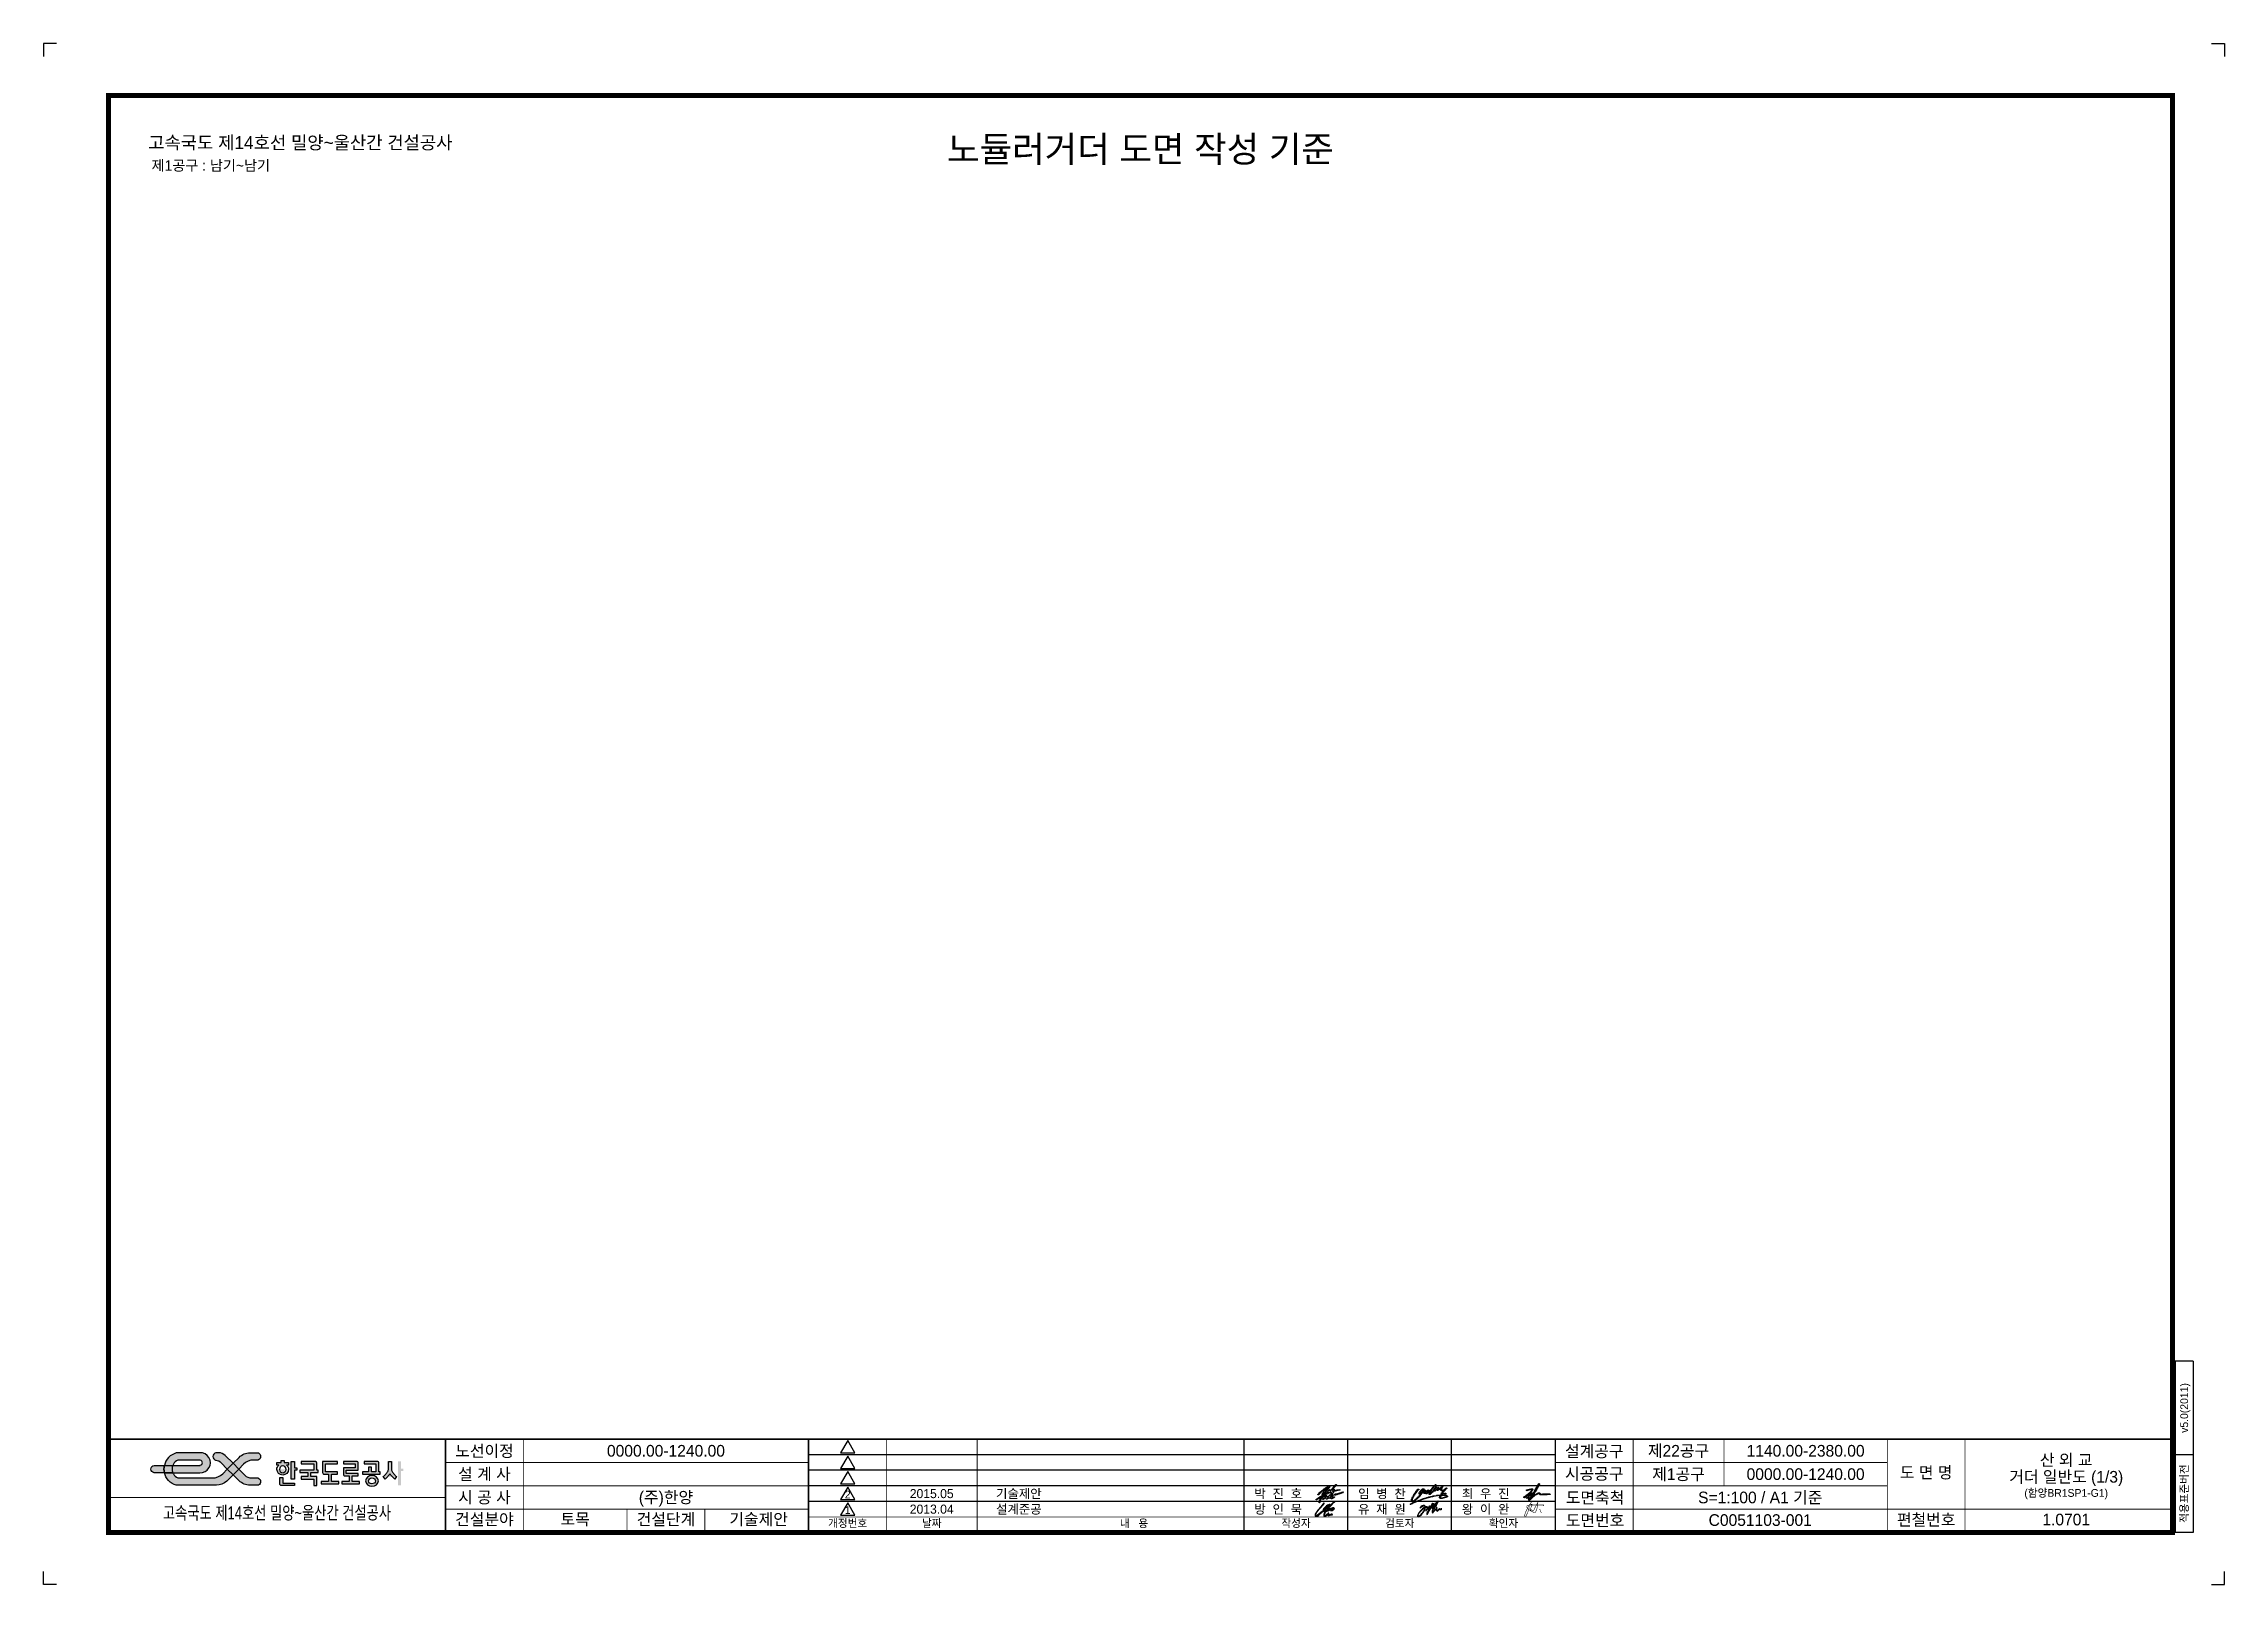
# Model space of a CAD drawing. Extents: x 0 to 84100, y 0 to 59400.
import ezdxf
from ezdxf.enums import TextEntityAlignment as Align

# ---------------------------------------------------------------- set-up
doc = ezdxf.new("R2010")
doc.units = 0
doc.header["$LTSCALE"] = 1000
doc.header["$MEASUREMENT"] = 0
doc.linetypes.add('A-ISONS01', pattern=[2, 1, 1])
doc.layers.get('0').update_dxf_attribs({"linetype": 'A-ISONS01', "lineweight": 0})
for name, color, linetype in [('CS-TABLE-LIN1', 4, 'A-ISONS01'), ('CX-BORD-LIN1', 4, 'A-ISONS01'), ('CX-BORD-LIN2', 3, 'A-ISONS01'), ('CX-BORD-TEX2', 7, 'A-ISONS01'), ('CX-BORD-TEX3', 6, 'A-ISONS01'), ('CX-MISC', 50, 'A-ISONS01')]:
    doc.layers.add(name, color=color, linetype=linetype)
doc.styles.add('TB_TEXT', font='BareunDotumPro1.ttf')
doc.styles.add('TB_WBTXT', font='BareunDotumPro3.ttf')

# ---------------------------------------------------------------- blocks, each defined once
blk = doc.blocks.new('CXGLOGO-EX흑백')
h = blk.add_hatch(color=256)
h.paths.add_polyline_path([(12.63, 2.93), (13.94, 2.93, 0.130785), (14.2, 3, 0.568608), (14.23, 5.18, 0.139223), (13.96, 5.26), (11.43, 5.26, 0.198912), (7.89, 3.79), (5.96, 1.87), (7.79, 0.04), (9.3, 1.55, -0.198912)])
h.paths.add_polyline_path([(5.96, -1.79), (4.13, 0.04), (2.64, -1.46, -0.198912), (-0.68, -2.83), (-11.36, -2.83, -0.149968), (-12.24, -2.56, -0.149163), (-13.39, -1.14), (-16.1, -1.14, 0.278403), (-12.27, -5.13, 0.065939), (-11.87, -5.18), (0.62, -5.18, 0.198912), (3.94, -3.81)])
h.paths.add_polyline_path([(-16.1, 1.21), (-19.37, 1.21, 0.888889), (-19.37, -1.14), (-16.1, -1.14, -0.111111)])
h.paths.add_polyline_path([(-11.36, 2.91), (-4.68, 2.91, -0.057559), (-4.56, 2.9, -0.792918), (-4.56, 1.23, -0.057559), (-4.68, 1.21), (-13.39, 1.21, 0.193915), (-13.39, -1.14), (-4.74, -1.14, 1.071754), (-4.74, 5.26), (-11.87, 5.26, 0.065939), (-12.27, 5.21, 0.278403), (-16.1, 1.21), (-13.39, 1.21, -0.149163), (-12.24, 2.64, -0.149968)])
h = blk.add_hatch(color=256)
h.paths.add_polyline_path([(5.96, 1.87), (4.13, 0.04), (5.96, -1.79), (7.79, 0.04)])
h.paths.add_polyline_path([(-13.39, 1.21), (-16.1, 1.21, 0.111111), (-16.1, -1.14), (-13.39, -1.14, -0.193915)])
h = blk.add_hatch(color=256)
h.paths.add_polyline_path([(3.49, 4.34, 0.198912), (1.27, 5.26), (0.48, 5.26, 0.833808), (0.38, 2.93, -0.177326), (2.18, 1.99), (4.13, 0.04), (5.96, 1.87)])
h.paths.add_polyline_path([(9.74, -1.92), (7.79, 0.04), (5.96, -1.79), (7.89, -3.71, 0.198912), (11.43, -5.18), (13.94, -5.18, 0.129219), (14.2, -5.12, 0.604319), (14.13, -2.89, 0.11379), (13.9, -2.83), (11.96, -2.83, -0.198912)])
h = blk.add_hatch(color=256)
edge = h.paths.add_edge_path()
edge.add_line((55.91, 2.5), (56.86, 2.5))
edge.add_line((56.86, 2.5), (56.86, 0.09))
edge.add_arc((58.53, 0.09), 1.68, 180, 195.40835)
edge.add_arc((58.47, 0.08), 1.62, 195.40835, 211.40699)
edge.add_arc((62.73, 2.67), 6.6, 211.40699, 220.88462)
edge.add_arc((62.66, 2.61), 6.51, 220.88462, 230.49861)
edge.add_line((58.52, -2.41), (57.95, -3.23))
edge.add_arc((62.64, 2.48), 7.39, 221.3708, 230.56833, ccw=False)
edge.add_arc((62.86, 2.67), 7.69, 212.52838, 221.37282, ccw=False)
edge.add_arc((49.9, 2.67), 7.69, 318.62717, 327.47163, ccw=False)
edge.add_arc((50.12, 2.48), 7.39, 309.43168, 318.62919, ccw=False)
edge.add_line((54.82, -3.23), (54.24, -2.41))
edge.add_arc((50.17, 2.55), 6.42, 309.43551, 319.18126)
edge.add_arc((49.96, 2.73), 6.69, 319.17872, 328.52967)
edge.add_arc((54.29, 0.07), 1.61, 328.57646, 344.60819)
edge.add_arc((54.23, 0.09), 1.67, 344.57291, 360.01873)
edge.add_line((55.91, 0.09), (55.91, 2.5))
edge = h.paths.add_edge_path()
edge.add_arc((22.07, -0.1), 1.77, 0.34469, 51.80654, ccw=False)
edge.add_arc((21.99, -0.04), 1.86, 268.63901, 358.48882, ccw=False)
edge.add_arc((21.9, -0.04), 1.86, 181.49526, 271.37691, ccw=False)
edge.add_arc((21.82, -0.1), 1.77, 128.19451, 179.65427, ccw=False)
edge.add_line((20.72, 1.3), (20.04, 1.3))
edge.add_line((20.04, 1.3), (20.04, 2.11))
edge.add_line((20.04, 2.11), (21.47, 2.11))
edge.add_line((21.47, 2.11), (21.47, 2.75))
edge.add_line((21.47, 2.75), (22.42, 2.75))
edge.add_line((22.42, 2.75), (22.42, 2.11))
edge.add_line((22.42, 2.11), (23.84, 2.11))
edge.add_line((23.84, 2.11), (23.84, 1.3))
edge.add_line((23.84, 1.3), (23.17, 1.3))
h.paths.add_polyline_path([(60.66, 0.17), (60.66, -0.6), (59.94, -0.6), (59.94, -5.25), (58.99, -5.25), (58.99, 2.5), (59.94, 2.5), (59.94, 0.17)])
edge = h.paths.add_edge_path()
edge.add_line((48.07, 2.5), (48.07, 1.72))
edge.add_line((48.07, 1.72), (51.87, 1.72))
edge.add_line((51.87, 1.72), (51.87, -0.86))
edge.add_line((51.87, -0.86), (50.44, -0.86))
edge.add_line((50.44, -0.86), (50.44, 0.69))
edge.add_line((50.44, 0.69), (49.49, 0.69))
edge.add_line((49.49, 0.69), (49.49, -0.86))
edge.add_line((49.49, -0.86), (47.59, -0.86))
edge.add_line((47.59, -0.86), (47.59, -1.63))
edge.add_line((47.59, -1.63), (53.29, -1.63))
edge.add_line((53.29, -1.63), (53.29, -0.86))
edge.add_line((53.29, -0.86), (52.82, -0.86))
edge.add_line((52.82, -0.86), (52.82, 1.98))
edge.add_arc((52.27, 1.98), 0.549, 0, 40.6008)
edge.add_arc((52.34, 2.04), 0.455, 40.6008, 89.66109)
edge.add_line((52.34, 2.5), (48.07, 2.5))
edge = h.paths.add_edge_path()
edge.add_line((41.42, 2.5), (41.42, 1.72))
edge.add_line((41.42, 1.72), (45.22, 1.72))
edge.add_line((45.22, 1.72), (45.22, 0.43))
edge.add_line((45.22, 0.43), (41.42, 0.43))
edge.add_line((41.42, 0.43), (41.42, -1.63))
edge.add_arc((41.97, -1.63), 0.549, 180, 220.6008)
edge.add_arc((41.9, -1.7), 0.455, 220.6008, 269.66109)
edge.add_line((41.89, -2.15), (43.32, -2.15))
edge.add_line((43.32, -2.15), (43.32, -3.96))
edge.add_line((43.32, -3.96), (40.94, -3.96))
edge.add_line((40.94, -3.96), (40.94, -4.73))
edge.add_line((40.94, -4.73), (46.64, -4.73))
edge.add_line((46.64, -4.73), (46.64, -3.96))
edge.add_line((46.64, -3.96), (44.27, -3.96))
edge.add_line((44.27, -3.96), (44.27, -2.15))
edge.add_line((44.27, -2.15), (46.17, -2.15))
edge.add_line((46.17, -2.15), (46.17, -1.38))
edge.add_line((46.17, -1.38), (42.37, -1.38))
edge.add_line((42.37, -1.38), (42.37, -0.34))
edge.add_line((42.37, -0.34), (46.17, -0.34))
edge.add_line((46.17, -0.34), (46.17, 1.98))
edge.add_arc((45.62, 1.98), 0.549, 0, 40.6008)
edge.add_arc((45.69, 2.04), 0.455, 40.6008, 89.66109)
edge.add_line((45.69, 2.5), (41.42, 2.5))
edge = h.paths.add_edge_path()
edge.add_line((39.52, 2.5), (34.77, 2.5))
edge.add_line((34.77, 2.5), (34.77, -1.12))
edge.add_arc((35.32, -1.12), 0.549, 180, 220.6008)
edge.add_arc((35.25, -1.18), 0.455, 220.6008, 269.66109)
edge.add_line((35.24, -1.63), (36.67, -1.63))
edge.add_line((36.67, -1.63), (36.67, -3.96))
edge.add_line((36.67, -3.96), (34.29, -3.96))
edge.add_line((34.29, -3.96), (34.29, -4.73))
edge.add_line((34.29, -4.73), (39.99, -4.73))
edge.add_line((39.99, -4.73), (39.99, -3.96))
edge.add_line((39.99, -3.96), (37.62, -3.96))
edge.add_line((37.62, -3.96), (37.62, -1.63))
edge.add_line((37.62, -1.63), (39.52, -1.63))
edge.add_line((39.52, -1.63), (39.52, -0.86))
edge.add_line((39.52, -0.86), (35.72, -0.86))
edge.add_line((35.72, -0.86), (35.72, 1.72))
edge.add_line((35.72, 1.72), (39.52, 1.72))
edge.add_line((39.52, 1.72), (39.52, 2.5))
edge = h.paths.add_edge_path()
edge.add_line((31.92, -5.25), (32.87, -5.25))
edge.add_line((32.87, -5.25), (32.87, -2.41))
edge.add_line((32.87, -2.41), (30.97, -2.41))
edge.add_line((30.97, -2.41), (30.97, -1.12))
edge.add_line((30.97, -1.12), (33.34, -1.12))
edge.add_line((33.34, -1.12), (33.34, -0.34))
edge.add_line((33.34, -0.34), (32.87, -0.34))
edge.add_line((32.87, -0.34), (32.87, 1.98))
edge.add_arc((32.32, 1.98), 0.549, 0, 40.6008)
edge.add_arc((32.39, 2.04), 0.455, 40.6008, 89.66109)
edge.add_line((32.39, 2.5), (27.88, 2.5))
edge.add_line((27.88, 2.5), (27.88, 1.72))
edge.add_line((27.88, 1.72), (31.92, 1.72))
edge.add_line((31.92, 1.72), (31.92, -0.34))
edge.add_line((31.92, -0.34), (27.41, -0.34))
edge.add_line((27.41, -0.34), (27.41, -1.12))
edge.add_line((27.41, -1.12), (30.02, -1.12))
edge.add_line((30.02, -1.12), (30.02, -2.41))
edge.add_line((30.02, -2.41), (27.88, -2.41))
edge.add_line((27.88, -2.41), (27.88, -3.18))
edge.add_line((27.88, -3.18), (31.92, -3.18))
edge.add_line((31.92, -3.18), (31.92, -5.25))
edge = h.paths.add_edge_path()
edge.add_line((25.74, -5.25), (21.47, -5.25))
edge.add_arc((21.47, -4.8), 0.449, 220.2619, 270, ccw=False)
edge.add_arc((21.55, -4.73), 0.558, 180.33891, 220.2619, ccw=False)
edge.add_arc((195.56, -3.7), 174.57, 179.66109, 180.33891, ccw=False)
edge.add_line((20.99, -2.67), (21.94, -2.67))
edge.add_line((21.94, -2.67), (21.94, -4.47))
edge.add_line((21.94, -4.47), (25.74, -4.47))
edge.add_line((25.74, -4.47), (25.74, -5.25))
edge = h.paths.add_edge_path(flags=16)
edge.add_ellipse((50.6, -3.77), major_axis=(-1.11, 0), ratio=0.86651, start_angle=0, end_angle=360)
edge = h.paths.add_edge_path()
edge.add_ellipse((50.6, -3.77), major_axis=(2.06, 0), ratio=0.842916, start_angle=0, end_angle=360, ccw=False)
h.paths.add_polyline_path([(26.46, 0.43), (26.46, -0.34), (25.74, -0.34), (25.74, -3.18), (24.67, -3.18), (24.67, 2.5), (25.74, 2.5), (25.74, 0.43)])
edge = h.paths.add_edge_path(flags=16)
edge.add_ellipse((21.94, -0.09), major_axis=(0, 1.22), ratio=0.776497, start_angle=0, end_angle=360, ccw=False)
for points in [[(-19.37, -1.14, -0.888889), (-19.37, 1.21), (-16.1, 1.21, 0.111111), (-16.1, -1.14)], [(-16.1, 1.21), (-13.39, 1.21, 0.193915), (-13.39, -1.14), (-16.1, -1.14, -0.111111)], [(5.96, -1.79), (3.94, -3.81, -0.198912), (0.62, -5.18), (-11.87, -5.18, -0.065939), (-12.27, -5.13, -0.278403), (-16.1, -1.14), (-13.39, -1.14, 0.149163), (-12.24, -2.56, 0.149968), (-11.36, -2.83), (-0.68, -2.83, 0.198912), (2.64, -1.46), (4.13, 0.04)], [(14.2, 3, -0.130785), (13.94, 2.93), (12.63, 2.93, 0.198912), (9.3, 1.55), (7.79, 0.04), (5.96, 1.87), (7.89, 3.79, -0.198912), (11.43, 5.26), (13.96, 5.26, -0.139223), (14.23, 5.18, -0.568608)], [(7.79, 0.04), (9.74, -1.92, 0.198912), (11.96, -2.83), (13.9, -2.83, -0.11379), (14.13, -2.89, -0.604319), (14.2, -5.12, -0.129219), (13.94, -5.18), (11.43, -5.18, -0.198912), (7.89, -3.71), (5.96, -1.79)]]:
    blk.add_lwpolyline(points, format="xyb", close=True)
for points in [[(-11.36, 2.91, 0.149968), (-12.24, 2.64, 0.149163), (-13.39, 1.21, 0.193915), (-13.39, -1.14), (-4.74, -1.14, 1.071754), (-4.74, 5.26), (-11.87, 5.26, 0.065939), (-12.27, 5.21, 0.278403), (-16.1, 1.21), (-13.39, 1.21), (-4.68, 1.21, 0.057559), (-4.56, 1.23, 0.792918), (-4.56, 2.9, 0.057559), (-4.68, 2.91), (-11.36, 2.91)], [(0.38, 2.93, -0.177326), (2.18, 1.99), (4.13, 0.04), (5.96, 1.87), (3.49, 4.34, 0.198912), (1.27, 5.26), (0.48, 5.26, 0.87142), (0.48, 2.91)], [(23.17, 1.3, -0.228396), (23.84, -0.09, -0.413446), (21.94, -1.89, -0.413609), (20.04, -0.09, -0.228387), (20.72, 1.3), (20.04, 1.3), (20.04, 2.11), (21.47, 2.11), (21.47, 2.75), (22.42, 2.75), (22.42, 2.11), (23.84, 2.11), (23.84, 1.3), (23.17, 1.3)], [(31.92, -5.25), (32.87, -5.25), (32.87, -2.41), (30.97, -2.41), (30.97, -1.12), (33.34, -1.12), (33.34, -0.34), (32.87, -0.34), (32.87, 1.98, 0.179031), (32.74, 2.34, 0.217397), (32.39, 2.5), (27.88, 2.5), (27.88, 1.72), (31.92, 1.72), (31.92, -0.34), (27.41, -0.34), (27.41, -1.12), (30.02, -1.12), (30.02, -2.41), (27.88, -2.41), (27.88, -3.18), (31.92, -3.18), (31.92, -5.25)], [(39.52, 2.5), (34.77, 2.5), (34.77, -1.12, 0.179031), (34.9, -1.48, 0.217397), (35.24, -1.63), (36.67, -1.63), (36.67, -3.96), (34.29, -3.96), (34.29, -4.73), (39.99, -4.73), (39.99, -3.96), (37.62, -3.96), (37.62, -1.63), (39.52, -1.63), (39.52, -0.86), (35.72, -0.86), (35.72, 1.72), (39.52, 1.72), (39.52, 2.5)], [(41.42, 2.5), (41.42, 1.72), (45.22, 1.72), (45.22, 0.43), (41.42, 0.43), (41.42, -1.63, 0.179031), (41.55, -1.99, 0.217397), (41.89, -2.15), (43.32, -2.15), (43.32, -3.96), (40.94, -3.96), (40.94, -4.73), (46.64, -4.73), (46.64, -3.96), (44.27, -3.96), (44.27, -2.15), (46.17, -2.15), (46.17, -1.38), (42.37, -1.38), (42.37, -0.34), (46.17, -0.34), (46.17, 1.98, 0.179031), (46.04, 2.34, 0.217397), (45.69, 2.5), (41.42, 2.5)], [(48.07, 2.5), (48.07, 1.72), (51.87, 1.72), (51.87, -0.86), (50.44, -0.86), (50.44, 0.69), (49.49, 0.69), (49.49, -0.86), (47.59, -0.86), (47.59, -1.63), (53.29, -1.63), (53.29, -0.86), (52.82, -0.86), (52.82, 1.98, 0.179031), (52.69, 2.34, 0.217397), (52.34, 2.5), (48.07, 2.5)], [(55.91, 2.5), (56.86, 2.5), (56.86, 0.09, 0.067333), (56.92, -0.35, 0.069921), (57.09, -0.77, 0.041378), (57.74, -1.65, 0.041974), (58.52, -2.41), (57.95, -3.23, -0.040153), (57.09, -2.41, -0.03861), (56.38, -1.46, -0.03861), (55.67, -2.41, -0.040153), (54.82, -3.23), (54.24, -2.41, 0.042549), (55.02, -1.65, 0.040824), (55.67, -0.77, 0.070066), (55.85, -0.35, 0.067497), (55.91, 0.09), (55.91, 2.5)], [(25.74, -5.25), (21.47, -5.25, -0.220496), (21.13, -5.09, -0.175981), (20.99, -4.73, -0.002958), (20.99, -2.67), (21.94, -2.67), (21.94, -4.47), (25.74, -4.47), (25.74, -5.25)]]:
    blk.add_lwpolyline(points, format="xyb")
blk.add_lwpolyline([(5.96, 1.87), (7.79, 0.04), (5.96, -1.79), (4.13, 0.04), (5.96, 1.87)])
blk.add_lwpolyline([(26.46, 0.43), (26.46, -0.34), (25.74, -0.34), (25.74, -3.18), (24.67, -3.18), (24.67, 2.5), (25.74, 2.5), (25.74, 0.43)], close=True)
at = {"extrusion": (0, 0, -1)}
blk.add_ellipse((21.94, -0.09), major_axis=(0, 1.22), ratio=0.776497, start_param=3.141593, end_param=9.424778, dxfattribs=at)
blk.add_ellipse((50.6, -3.77), major_axis=(2.06, 0), ratio=0.842916, dxfattribs=at)
blk.add_ellipse((50.6, -3.77), major_axis=(-1.11, 0), ratio=0.86651)
blk = doc.blocks.new('CXBLKA1-KECH-한국도로공사1')
h = blk.add_hatch(color=256)
h.paths.add_polyline_path([(496.04, 36.05), (496.08, 36.15), (496.1, 36.24), (496.13, 36.41), (496.1, 36.46), (496.09, 36.5), (496.06, 36.5), (496.05, 36.53), (495.92, 36.53), (495.86, 36.49), (495.82, 36.48), (495.82, 36.45), (495.8, 36.45), (495.8, 36.42), (495.77, 36.42), (495.77, 36.4), (495.73, 36.36), (495.69, 36.34), (495.64, 36.28), (495.6, 36.26), (495.55, 36.21), (495.53, 36.17), (495.49, 36.13), (495.48, 36.09), (495.38, 36), (495.24, 35.99), (495.22, 36.01), (495.18, 36.03), (495.15, 36.07), (495.11, 36.08), (495.07, 36.12), (494.91, 36.12), (494.79, 36.08), (494.7, 35.99), (494.69, 35.95), (494.64, 35.91), (494.54, 35.88), (494.53, 35.97), (494.56, 36.03), (494.6, 36.07), (494.69, 36.12), (494.74, 36.2), (494.76, 36.24), (494.78, 36.24), (494.78, 36.26), (494.82, 36.28), (495.02, 36.49), (495.06, 36.5), (495.1, 36.54), (495.11, 36.58), (495.19, 36.65), (495.2, 36.69), (495.26, 36.73), (495.28, 36.79), (495.34, 36.83), (495.35, 36.87), (495.42, 36.92), (495.43, 36.96), (495.45, 36.96), (495.45, 36.99), (495.48, 36.99), (495.48, 37.02), (495.52, 37.04), (495.53, 37.08), (495.59, 37.12), (495.6, 37.16), (495.65, 37.2), (495.67, 37.24), (495.69, 37.24), (495.69, 37.27), (495.72, 37.28), (495.73, 37.32), (495.84, 37.41), (495.85, 37.45), (495.89, 37.49), (496, 37.72), (495.97, 37.85), (495.96, 37.89), (495.92, 37.9), (495.9, 37.93), (495.65, 37.94), (495.57, 37.91), (495.55, 37.89), (495.48, 37.87), (495.44, 37.83), (495.4, 37.82), (495.39, 37.8), (495.31, 37.76), (495.2, 37.73), (495.18, 37.7), (495.14, 37.69), (495.07, 37.62), (495.06, 37.58), (495.03, 37.58), (495.03, 37.56), (495.01, 37.56), (494.99, 37.53), (494.91, 37.52), (494.87, 37.49), (494.81, 37.48), (494.76, 37.44), (494.72, 37.43), (494.72, 37.4), (494.69, 37.4), (494.65, 37.36), (494.5, 37.28), (494.46, 37.27), (494.44, 37.23), (494.4, 37.21), (494.35, 37.16), (494.27, 37.11), (494.23, 37.1), (494.21, 37.07), (494.17, 37.06), (494.12, 36.99), (494.08, 36.98), (494.04, 36.94), (493.91, 36.88), (493.88, 36.84), (493.84, 36.83), (493.83, 36.81), (493.79, 36.79), (493.79, 36.77), (493.75, 36.77), (493.73, 36.73), (493.69, 36.71), (493.69, 36.69), (493.66, 36.69), (493.66, 36.66), (493.54, 36.54), (493.47, 36.51), (493.46, 36.49), (493.42, 36.48), (493.37, 36.41), (493.33, 36.4), (493.3, 36.36), (493.18, 36.3), (493.17, 36.28), (493.11, 36.25), (493.03, 36.17), (492.99, 36.16), (492.96, 36.12), (492.91, 36.09), (492.89, 36.05), (492.8, 35.96), (492.76, 35.95), (492.75, 35.92), (492.71, 35.91), (492.64, 35.83), (492.6, 35.82), (492.6, 35.79), (492.58, 35.79), (492.56, 35.76), (492.46, 35.7), (492.42, 35.68), (492.41, 35.66), (492.37, 35.64), (492.3, 35.56), (492.26, 35.55), (492.26, 35.52), (492.22, 35.51), (492.22, 35.49), (491.89, 35.16), (491.88, 35.12), (491.85, 35.1), (491.84, 35.06), (491.81, 35.05), (491.8, 35.01), (491.76, 35), (491.67, 34.9), (491.65, 34.86), (491.61, 34.85), (491.57, 34.8), (491.53, 34.79), (491.51, 34.75), (491.47, 34.73), (491.47, 34.71), (491.44, 34.69), (491.44, 34.53), (491.48, 34.52), (491.49, 34.5), (491.61, 34.48), (491.67, 34.51), (491.72, 34.56), (491.73, 34.6), (491.79, 34.64), (491.8, 34.68), (491.88, 34.75), (491.89, 34.79), (491.92, 34.8), (491.93, 34.84), (492.17, 35.06), (492.18, 35.1), (492.38, 35.3), (492.42, 35.31), (492.56, 35.47), (492.6, 35.49), (492.6, 35.51), (492.63, 35.51), (492.75, 35.64), (492.79, 35.66), (492.84, 35.71), (492.88, 35.72), (492.89, 35.76), (492.93, 35.78), (492.95, 35.82), (492.97, 35.82), (493.03, 35.87), (493.07, 35.88), (493.08, 35.91), (493.12, 35.92), (493.26, 36.08), (493.3, 36.09), (493.37, 36.16), (493.38, 36.2), (493.44, 36.25), (493.47, 36.26), (493.49, 36.29), (493.53, 36.3), (493.54, 36.33), (493.58, 36.34), (493.73, 36.49), (493.79, 36.51), (493.83, 36.55), (493.84, 36.59), (493.87, 36.59), (493.87, 36.62), (493.94, 36.67), (494.07, 36.67), (494.1, 36.63), (494.1, 36.49), (494.04, 36.37), (494.02, 36.36), (494, 36.32), (493.98, 36.32), (493.98, 36.29), (493.91, 36.24), (493.86, 36.13), (493.83, 36), (493.8, 35.97), (493.79, 35.92), (493.77, 35.89), (493.71, 35.79), (493.67, 35.67), (493.66, 35.62), (493.62, 35.56), (493.58, 35.47), (493.55, 35.46), (493.54, 35.42), (493.5, 35.39), (493.49, 35.35), (493.45, 35.34), (493.45, 35.31), (493.38, 35.25), (493.34, 35.23), (493.34, 35.21), (493.32, 35.21), (493.32, 35.18), (493.21, 35.09), (493.2, 35.05), (493.17, 35.05), (493.16, 35.01), (493.11, 34.96), (493.09, 34.79), (493.13, 34.71), (493.16, 34.69), (493.16, 34.53), (493.13, 34.52), (493.12, 34.48), (493.08, 34.44), (493.04, 34.35), (492.97, 34.26), (492.96, 34.22), (492.8, 34.06), (492.76, 34.05), (492.72, 34.01), (492.67, 33.99), (492.64, 33.97), (492.55, 33.94), (492.43, 33.87), (492.39, 33.86), (492.35, 33.82), (492.15, 33.73), (492.12, 33.69), (492.08, 33.68), (492.06, 33.65), (492.02, 33.64), (491.97, 33.58), (491.9, 33.56), (491.89, 33.53), (491.85, 33.52), (491.8, 33.45), (491.73, 33.43), (491.69, 33.39), (491.55, 33.32), (491.51, 33.28), (491.47, 33.27), (491.47, 33.24), (491.42, 33.21), (491.34, 33.16), (491.22, 33.11), (491.16, 33.06), (491.13, 33.04), (491.07, 32.99), (490.97, 32.92), (490.93, 32.91), (490.89, 32.87), (490.85, 32.86), (490.82, 32.82), (490.77, 32.79), (490.76, 32.75), (490.73, 32.74), (490.73, 32.57), (490.76, 32.54), (490.91, 32.54), (491.05, 32.67), (491.14, 32.73), (491.2, 32.75), (491.22, 32.78), (491.26, 32.79), (491.27, 32.82), (491.31, 32.83), (491.36, 32.88), (491.53, 32.98), (491.57, 32.99), (491.61, 33.04), (491.65, 33.06), (491.75, 33.12), (491.79, 33.14), (491.82, 33.18), (491.86, 33.19), (491.88, 33.21), (491.92, 33.23), (491.96, 33.27), (492.05, 33.32), (492.1, 33.33), (492.12, 33.36), (492.15, 33.37), (492.21, 33.44), (492.31, 33.51), (492.39, 33.53), (492.41, 33.56), (492.45, 33.57), (492.51, 33.64), (492.62, 33.65), (492.64, 33.62), (492.67, 33.57), (492.64, 33.44), (492.59, 33.36), (492.58, 33.32), (492.54, 33.28), (492.48, 33.19), (492.46, 33.08), (492.43, 33.06), (492.42, 33.02), (492.37, 32.98), (492.35, 32.94), (492.33, 32.92), (492.26, 32.79), (492.23, 32.65), (492.19, 32.58), (492.13, 32.46), (492.06, 32.29), (492.01, 32.08), (491.97, 32.01), (491.92, 31.91), (491.88, 31.78), (491.86, 31.63), (491.9, 31.53), (491.97, 31.47), (492.04, 31.47), (492.06, 31.5), (492.1, 31.51), (492.1, 31.54), (492.13, 31.55), (492.17, 31.67), (492.18, 31.83), (492.22, 31.95), (492.27, 32.05), (492.29, 32.17), (492.33, 32.29), (492.34, 32.36), (492.38, 32.4), (492.39, 32.44), (492.42, 32.45), (492.48, 32.55), (492.51, 32.61), (492.54, 32.75), (492.56, 32.79), (492.58, 32.86), (492.6, 32.86), (492.6, 32.88), (492.64, 32.92), (492.72, 33.08), (492.75, 33.21), (492.8, 33.28), (492.83, 33.33), (492.88, 33.43), (492.89, 33.52), (492.93, 33.6), (492.96, 33.69), (492.99, 33.7), (493, 33.77), (493.04, 33.81), (493.05, 33.85), (493.09, 33.87), (493.11, 33.91), (493.13, 33.91), (493.13, 33.94), (493.16, 33.94), (493.16, 33.97), (493.2, 33.98), (493.21, 34.01), (493.3, 34.06), (493.37, 34.07), (493.4, 34.1), (493.44, 34.11), (493.47, 34.15), (493.51, 34.17), (493.53, 34.19), (493.57, 34.2), (493.62, 34.26), (493.74, 34.32), (493.8, 34.34), (493.83, 34.36), (493.9, 34.38), (493.96, 34.43), (494.02, 34.44), (494.08, 34.5), (494.37, 34.59), (494.39, 34.61), (494.43, 34.63), (494.48, 34.68), (494.6, 34.72), (494.72, 34.73), (494.85, 34.79), (494.89, 34.83), (495.06, 34.9), (495.18, 34.92), (495.3, 34.96), (495.32, 34.98), (495.36, 35), (495.4, 35.04), (495.47, 35.06), (495.49, 35.1), (495.59, 35.13), (495.6, 35.16), (495.67, 35.17), (495.77, 35.23), (495.9, 35.26), (496, 35.3), (496.06, 35.31), (496.13, 35.35), (496.19, 35.37), (496.25, 35.41), (496.31, 35.42), (496.34, 35.45), (496.56, 35.46), (496.67, 35.42), (496.7, 35.37), (496.7, 35.17), (496.66, 35.06), (496.63, 35.05), (496.62, 35.01), (496.58, 34.97), (496.54, 34.96), (496.5, 34.9), (496.46, 34.89), (496.33, 34.75), (496.29, 34.73), (496.1, 34.55), (496.09, 34.51), (496.04, 34.48), (496.02, 34.44), (495.93, 34.36), (495.92, 34.32), (495.71, 34.13), (495.69, 34.09), (495.64, 34.03), (495.59, 34.01), (495.49, 34.03), (495.28, 34.03), (495.27, 34.01), (495.23, 33.99), (495.19, 33.95), (495.18, 33.91), (495.12, 33.87), (495.11, 33.84), (495.06, 33.78), (495.01, 33.7), (494.9, 33.7), (494.81, 33.97), (494.77, 34.01), (494.76, 34.05), (494.64, 34.17), (494.62, 34.3), (494.65, 34.35), (494.62, 34.43), (494.5, 34.44), (494.45, 34.4), (494.37, 34.35), (494.31, 34.34), (494.23, 34.28), (494.19, 34.27), (494.15, 34.22), (494.11, 34.2), (494.11, 34.18), (494.08, 34.18), (494.02, 34.11), (493.91, 34.06), (493.86, 34.03), (493.82, 34.02), (493.8, 33.99), (493.77, 33.98), (493.73, 33.94), (493.69, 33.93), (493.65, 33.89), (493.61, 33.87), (493.59, 33.85), (493.55, 33.84), (493.53, 33.8), (493.49, 33.78), (493.46, 33.74), (493.42, 33.73), (493.28, 33.57), (493.22, 33.49), (493.18, 33.39), (493.21, 33.25), (493.25, 33.23), (493.36, 33.2), (493.41, 33.16), (493.42, 33.07), (493.4, 33.03), (493.38, 32.99), (493.36, 32.98), (493.34, 32.94), (493.32, 32.92), (493.3, 32.88), (493.28, 32.87), (493.28, 32.73), (493.33, 32.67), (493.46, 32.66), (493.49, 32.69), (493.53, 32.7), (493.61, 32.78), (493.62, 32.82), (493.66, 32.85), (493.67, 32.88), (493.73, 32.94), (493.74, 32.98), (493.78, 33), (493.79, 33.04), (493.86, 33.1), (493.87, 33.14), (493.9, 33.15), (493.91, 33.19), (493.94, 33.2), (493.95, 33.24), (494.02, 33.31), (494.03, 33.35), (494.07, 33.37), (494.08, 33.41), (494.23, 33.54), (494.28, 33.62), (494.29, 33.72), (494.35, 33.81), (494.43, 33.81), (494.44, 33.77), (494.45, 33.62), (494.4, 33.54), (494.39, 33.51), (494.35, 33.47), (494.32, 33.41), (494.32, 33.19), (494.36, 33.15), (494.49, 33.15), (494.61, 33.15), (494.64, 33.07), (494.66, 32.94), (494.72, 32.86), (494.81, 32.82), (494.9, 32.86), (494.94, 32.87), (494.99, 32.92), (495.01, 32.96), (495.03, 32.96), (495.06, 33.04), (495.09, 33.06), (495.11, 33.12), (495.14, 33.14), (495.15, 33.18), (495.18, 33.19), (495.19, 33.23), (495.26, 33.29), (495.27, 33.33), (495.3, 33.35), (495.31, 33.39), (495.34, 33.39), (495.4, 33.45), (495.44, 33.47), (495.48, 33.51), (495.56, 33.53), (495.57, 33.33), (495.6, 33.23), (495.65, 33.18), (495.78, 33.16), (495.84, 33.19), (495.9, 33.25), (495.92, 33.29), (496, 33.37), (496.01, 33.41), (496.05, 33.44), (496.06, 33.48), (496.18, 33.58), (496.19, 33.62), (496.22, 33.64), (496.26, 33.73), (496.34, 33.8), (496.39, 33.89), (496.39, 34.07), (496.38, 34.18), (496.42, 34.23), (496.43, 34.27), (496.5, 34.32), (496.51, 34.36), (496.56, 34.4), (496.58, 34.44), (496.6, 34.46), (496.62, 34.5), (496.66, 34.53), (496.68, 34.6), (496.71, 34.61), (496.72, 34.65), (496.75, 34.65), (496.75, 34.68), (496.85, 34.79), (496.87, 34.83), (496.89, 34.84), (496.91, 34.88), (496.96, 34.92), (496.97, 34.96), (497, 34.96), (497.01, 35), (497.05, 35.02), (497.07, 35.06), (497.13, 35.16), (497.14, 35.19), (497.17, 35.19), (497.17, 35.22), (497.21, 35.26), (497.25, 35.27), (497.29, 35.33), (497.33, 35.34), (497.33, 35.37), (497.36, 35.37), (497.41, 35.42), (497.45, 35.5), (497.46, 35.6), (497.51, 35.76), (497.59, 35.83), (497.75, 35.87), (497.87, 35.88), (497.92, 35.91), (498.02, 35.92), (498.12, 35.99), (498.23, 36.05), (498.37, 36.07), (498.6, 36.12), (498.77, 36.13), (498.97, 36.17), (499.07, 36.22), (499.08, 36.25), (499.18, 36.29), (499.55, 36.3), (499.68, 36.33), (499.84, 36.34), (499.92, 36.37), (499.96, 36.41), (499.96, 36.49), (499.86, 36.53), (499.35, 36.5), (499.24, 36.46), (499.18, 36.45), (499.15, 36.42), (498.85, 36.4), (498.73, 36.36), (498.52, 36.34), (498.28, 36.3), (498.19, 36.25), (498.13, 36.22), (497.98, 36.17), (497.75, 36.17), (497.74, 36.21), (497.71, 36.22), (497.71, 36.58), (497.69, 36.65), (497.63, 36.7), (497.49, 36.71), (497.42, 36.67), (497.36, 36.66), (497.28, 36.61), (497.2, 36.59), (497.2, 36.66), (497.32, 36.87), (497.33, 36.91), (497.36, 36.91), (497.36, 36.94), (497.38, 36.94), (497.38, 36.96), (497.42, 36.98), (497.43, 37.02), (497.46, 37.02), (497.46, 37.04), (497.49, 37.06), (497.5, 37.1), (497.58, 37.16), (497.59, 37.2), (497.69, 37.29), (497.7, 37.33), (497.74, 37.36), (497.75, 37.4), (497.8, 37.44), (497.82, 37.48), (497.84, 37.49), (497.86, 37.53), (497.9, 37.56), (497.91, 37.6), (497.95, 37.62), (497.96, 37.66), (498.02, 37.7), (498.03, 37.74), (498.06, 37.74), (498.07, 37.78), (498.12, 37.82), (498.13, 37.86), (498.19, 37.91), (498.23, 37.93), (498.45, 38.16), (498.53, 38.28), (498.54, 38.4), (498.52, 38.46), (498.49, 38.46), (498.48, 38.48), (498.28, 38.48), (498.21, 38.43), (498.2, 38.39), (498.17, 38.39), (498.16, 38.35), (498.13, 38.35), (498.13, 38.32), (498.11, 38.31), (498.09, 38.27), (498.07, 38.27), (498.07, 38.24), (498.03, 38.22), (498.02, 38.18), (497.92, 38.1), (497.91, 38.06), (497.86, 38.02), (497.84, 37.98), (497.82, 37.98), (497.82, 37.95), (497.76, 37.91), (497.75, 37.87), (497.71, 37.85), (497.7, 37.81), (497.66, 37.77), (497.61, 37.69), (497.59, 37.65), (497.55, 37.61), (497.54, 37.57), (497.51, 37.56), (497.43, 37.44), (497.42, 37.4), (497.37, 37.36), (497.36, 37.32), (497.33, 37.32), (497.33, 37.29), (497.29, 37.27), (497.28, 37.23), (497.24, 37.2), (497.22, 37.16), (497.16, 37.11), (497.14, 37.07), (497.09, 37.03), (497.08, 36.99), (497.04, 36.95), (497.01, 36.88), (496.97, 36.84), (496.96, 36.81), (496.92, 36.78), (496.91, 36.74), (496.88, 36.73), (496.85, 36.66), (496.81, 36.62), (496.8, 36.58), (496.76, 36.54), (496.72, 36.53), (496.66, 36.46), (496.64, 36.42), (496.62, 36.42), (496.6, 36.38), (496.56, 36.37), (496.54, 36.33), (496.5, 36.32), (496.48, 36.29), (496.42, 36.26), (496.39, 36.22), (496.35, 36.21), (496.33, 36.17), (496.29, 36.16), (496.25, 36.12), (496.19, 36.11), (496.11, 36.05)])
h.paths.add_polyline_path([(495.45, 35.49), (495.45, 35.37), (495.42, 35.34), (495.32, 35.29), (495.18, 35.29), (495.15, 35.3), (495.15, 35.42), (495.16, 35.46), (495.23, 35.51), (495.39, 35.52), (495.42, 35.5)], flags=16)
h.paths.add_polyline_path([(494.82, 35.21), (494.82, 35.12), (494.79, 35.05), (494.73, 34.98), (494.68, 34.96), (494.56, 34.96), (494.48, 34.98), (494.46, 35.09), (494.49, 35.16), (494.6, 35.25), (494.78, 35.25), (494.79, 35.21)], flags=16)
h.paths.add_polyline_path([(497, 35.92), (497, 36.07), (497.08, 36.15), (497.17, 36.2), (497.32, 36.24), (497.32, 36.12), (497.25, 35.97), (497.17, 35.91), (497.01, 35.91)], flags=16)
h.paths.add_polyline_path([(494.46, 35.79), (494.41, 35.7), (494.4, 35.66), (494.36, 35.64), (494.35, 35.6), (494.32, 35.6), (494.31, 35.55), (494.28, 35.54), (494.25, 35.47), (494.23, 35.47), (494.21, 35.42), (494.19, 35.41), (494.08, 35.18), (494.07, 35.02), (494.1, 34.98), (494.12, 34.92), (494.15, 34.9), (494.16, 34.79), (494.1, 34.75), (494, 34.72), (493.9, 34.67), (493.86, 34.65), (493.84, 34.63), (493.8, 34.61), (493.79, 34.59), (493.66, 34.52), (493.49, 34.52), (493.45, 34.52), (493.45, 34.67), (493.47, 34.75), (493.53, 34.85), (493.57, 34.89), (493.58, 34.93), (493.65, 35.02), (493.67, 35.08), (493.69, 35.13), (493.74, 35.23), (493.78, 35.26), (493.79, 35.3), (493.9, 35.41), (493.94, 35.42), (493.99, 35.47), (494.07, 35.52), (494.11, 35.54), (494.16, 35.59), (494.2, 35.6), (494.25, 35.67), (494.29, 35.68), (494.29, 35.71), (494.39, 35.79)], flags=16)
h.paths.add_polyline_path([(494.82, 36.63), (494.7, 36.51), (494.66, 36.5), (494.58, 36.42), (494.57, 36.38), (494.52, 36.34), (494.5, 36.3), (494.44, 36.25), (494.43, 36.21), (494.37, 36.18), (494.29, 36.16), (494.28, 36.13), (494.21, 36.13), (494.19, 36.16), (494.21, 36.26), (494.27, 36.34), (494.33, 36.55), (494.36, 36.57), (494.37, 36.61), (494.41, 36.65), (494.43, 36.69), (494.46, 36.73), (494.48, 36.79), (494.52, 36.86), (494.53, 36.95), (494.57, 37), (494.58, 37.04), (494.61, 37.04), (494.68, 37.11), (494.69, 37.15), (494.78, 37.24), (494.86, 37.28), (494.95, 37.29), (495.01, 37.33), (495.07, 37.36), (495.11, 37.4), (495.3, 37.49), (495.45, 37.5), (495.47, 37.41), (495.43, 37.36), (495.42, 37.32), (495.39, 37.31), (495.38, 37.27), (495.35, 37.27), (495.35, 37.24), (495.32, 37.24), (495.31, 37.2), (495.28, 37.19), (495.27, 37.15), (495.23, 37.12), (495.22, 37.08), (495.18, 37.04), (495.14, 37.03), (495.09, 36.98), (495.07, 36.94), (495.01, 36.88), (494.99, 36.84), (494.97, 36.84), (494.97, 36.82), (494.93, 36.81), (494.93, 36.78), (494.89, 36.75), (494.87, 36.71), (494.83, 36.67)], flags=16)
h.paths.add_polyline_path([(497.04, 33.52), (496.97, 33.58), (496.92, 33.68), (496.92, 33.82), (496.95, 33.86), (496.96, 33.9), (497.05, 33.99), (497.1, 34.09), (497.12, 34.15), (497.16, 34.19), (497.21, 34.28), (497.21, 34.5), (497.18, 34.51), (497.17, 34.55), (497.14, 34.56), (496.97, 34.56), (496.96, 34.53), (496.92, 34.52), (496.88, 34.48), (496.8, 34.36), (496.77, 34.27), (496.76, 34.1), (496.74, 34.02), (496.67, 33.93), (496.66, 33.86), (496.63, 33.84), (496.62, 33.8), (496.59, 33.78), (496.58, 33.74), (496.55, 33.73), (496.54, 33.69), (496.51, 33.68), (496.46, 33.6), (496.42, 33.53), (496.38, 33.52), (496.38, 33.49), (496.35, 33.48), (496.31, 33.41), (496.27, 33.28), (496.3, 33.18), (496.34, 33.14), (496.39, 33.11), (496.54, 33.08), (496.68, 33), (496.83, 33.02), (496.88, 33.07), (496.92, 33.08), (496.96, 33.12), (497.1, 33.15), (497.2, 33.19), (497.25, 33.24), (497.36, 33.29), (497.43, 33.31), (497.59, 33.37), (497.71, 33.51), (497.75, 33.52), (497.87, 33.65), (497.88, 33.77), (497.86, 33.78), (497.7, 33.76), (497.63, 33.72), (497.57, 33.7), (497.5, 33.65), (497.43, 33.62), (497.4, 33.58), (497.36, 33.57), (497.26, 33.51), (497.08, 33.51)], flags=17)
h.paths.add_polyline_path([(498.07, 34.86), (498.03, 34.85), (498.02, 34.83), (497.98, 34.81), (497.96, 34.79), (497.92, 34.77), (497.91, 34.75), (497.87, 34.73), (497.82, 34.68), (497.78, 34.6), (497.8, 34.48), (497.84, 34.46), (497.86, 34.42), (497.88, 34.4), (498, 34.35), (498.09, 34.35), (498.25, 34.39), (498.32, 34.43), (498.37, 34.46), (498.42, 34.47), (498.53, 34.52), (498.75, 34.55), (498.78, 34.57), (498.85, 34.59), (498.86, 34.61), (498.97, 34.67), (499.32, 34.75), (499.39, 34.76), (499.41, 34.79), (499.48, 34.8), (499.57, 34.85), (499.73, 34.9), (499.86, 34.92), (500.05, 34.97), (500.18, 35.05), (500.25, 35.06), (500.27, 35.09), (500.35, 35.1), (500.39, 35.13), (500.46, 35.14), (500.54, 35.19), (500.63, 35.23), (500.71, 35.25), (500.85, 35.3), (500.99, 35.33), (501.13, 35.39), (501.14, 35.42), (501.18, 35.43), (501.18, 35.46), (501.24, 35.5), (501.25, 35.58), (501.22, 35.62), (501.13, 35.63), (501.05, 35.58), (500.95, 35.52), (500.68, 35.51), (500.6, 35.49), (500.51, 35.47), (500.4, 35.41), (500.34, 35.39), (500.19, 35.33), (500.01, 35.29), (499.84, 35.25), (499.72, 35.18), (499.65, 35.17), (499.51, 35.1), (499.41, 35.08), (499.4, 35.05), (499.34, 35.04), (499.31, 35.01), (499.14, 34.97), (499.01, 34.96), (498.93, 34.92), (498.86, 34.9), (498.83, 34.88), (498.72, 34.86), (498.66, 34.89), (498.61, 34.9), (498.54, 34.94), (498.29, 34.96), (498.23, 34.93), (498.15, 34.92)])
h = blk.add_hatch(color=256)
h.paths.add_polyline_path([(535.6, 36.81), (535.64, 36.92), (535.71, 36.96), (535.75, 37.07), (535.86, 37.22), (536.01, 37.34), (536.13, 37.45), (536.31, 37.67), (536.43, 37.86), (536.54, 37.9), (536.95, 38.31), (536.95, 38.5), (536.73, 38.54), (536.13, 37.94), (536.01, 37.75), (535.83, 37.6), (535.79, 37.49), (535.68, 37.41), (535.64, 37.3), (535.56, 37.26), (535.53, 37.15), (535.45, 37.11), (535.41, 37), (535.34, 36.96), (535.3, 36.85), (535.08, 36.55), (535.04, 36.44), (534.81, 36.14), (534.51, 35.57), (534.48, 35.31), (534.36, 35.16), (534.36, 34.71), (534.48, 34.6), (534.74, 34.67), (534.96, 34.94), (535.08, 34.97), (535.34, 35.27), (535.45, 35.39), (535.53, 35.46), (535.68, 35.61), (535.9, 35.8), (536.13, 35.99), (536.46, 35.95), (536.73, 36.1), (536.91, 36.25), (537.03, 36.36), (537.14, 36.4), (537.25, 36.51), (537.4, 36.25), (537.66, 36.21), (537.78, 36.29), (538.04, 36.4), (538.19, 36.55), (538.38, 36.62), (538.56, 36.81), (538.68, 36.85), (538.83, 37.04), (538.94, 37.07), (538.86, 36.92), (538.83, 36.29), (538.9, 36.14), (539.01, 36.02), (539.46, 35.99), (539.69, 36.06), (539.76, 36.14), (539.8, 36.06), (539.65, 35.95), (539.61, 35.84), (539.46, 35.72), (539.43, 35.61), (539.28, 35.46), (539.24, 35.35), (539.13, 35.24), (538.9, 34.82), (538.86, 34.45), (538.38, 34.41), (537.66, 34.34), (537.33, 34.34), (537.21, 34.3), (537.18, 34.27), (537.1, 34.22), (537.03, 34.22), (536.39, 34.11), (536.09, 34.11), (535.98, 34.07), (535.9, 34.07), (535.75, 34.07), (535.68, 34), (535.3, 33.92), (534.96, 33.89), (534.66, 33.77), (534.44, 33.74), (534.18, 33.7), (533.88, 33.59), (533.69, 33.55), (533.61, 33.51), (533.43, 33.44), (533.28, 33.4), (533.09, 33.32), (532.53, 33.21), (532.49, 33.14), (532.23, 33.06), (532.19, 33.06), (532.11, 33.06), (531.81, 32.95), (531.81, 32.72), (532.11, 32.84), (532.45, 32.95), (532.68, 32.99), (533.01, 33.14), (533.43, 33.21), (533.65, 33.32), (533.91, 33.36), (534.33, 33.51), (534.63, 33.55), (534.74, 33.62), (535.26, 33.7), (535.56, 33.81), (535.94, 33.85), (536.13, 33.92), (536.73, 34.04), (537.25, 34.07), (537.51, 34.15), (538.68, 34.22), (538.6, 34.11), (538.53, 34.04), (538.45, 34), (538.3, 33.77), (538.3, 33.4), (538.41, 33.29), (538.68, 33.14), (539.31, 33.14), (539.76, 33.25), (540.03, 33.32), (540.25, 33.36), (540.36, 33.44), (540.7, 33.51), (541.04, 33.66), (541.38, 33.81), (541.41, 34), (541.23, 34.19), (540.93, 34.34), (540.55, 34.41), (540.18, 34.49), (540.48, 34.67), (540.59, 34.71), (540.81, 34.97), (540.74, 35.16), (540.33, 35.16), (540.18, 35.05), (539.99, 35.01), (539.76, 34.86), (539.58, 34.82), (539.46, 34.71), (539.13, 34.56), (539.16, 34.64), (539.2, 34.82), (539.28, 34.9), (539.39, 35.16), (539.54, 35.31), (539.65, 35.42), (539.73, 35.54), (539.76, 35.65), (539.95, 35.8), (539.99, 35.91), (540.06, 35.99), (540.25, 36.17), (540.36, 36.21), (540.7, 36.59), (540.81, 36.62), (540.93, 36.77), (541.15, 36.92), (541.15, 37.15), (540.96, 37.19), (540.89, 37.15), (540.81, 37.07), (540.48, 36.74), (540.25, 36.59), (540.06, 36.51), (539.8, 36.44), (539.5, 36.29), (539.09, 36.25), (539.09, 36.7), (539.24, 37.15), (539.31, 37.22), (539.39, 37.41), (539.46, 37.45), (539.61, 37.71), (539.54, 37.94), (539.35, 37.94), (539.24, 37.82), (539.13, 37.71), (539.01, 37.52), (538.9, 37.49), (538.56, 37.11), (538.45, 37), (538.38, 36.96), (538.26, 36.92), (538.15, 36.81), (538, 36.7), (537.74, 36.55), (537.55, 36.51), (537.59, 36.74), (537.63, 36.85), (537.74, 36.96), (537.78, 37.07), (537.96, 37.22), (537.96, 37.49), (537.74, 37.49), (537.63, 37.3), (537.48, 37.15), (537.25, 36.85), (537.14, 36.81), (536.99, 36.62), (536.8, 36.47), (536.5, 36.29), (536.35, 36.21), (536.35, 36.4), (536.46, 36.55), (536.61, 36.74), (536.8, 36.92), (536.84, 37.04), (537.03, 37.19), (537.14, 37.34), (537.18, 37.52), (537.1, 37.6), (536.91, 37.6), (536.5, 37.19), (536.35, 37), (536.2, 36.77), (536.01, 36.36), (535.98, 36.25), (535.86, 36.17), (535.71, 35.99), (535.68, 35.91), (535.56, 35.76), (535.41, 35.61), (535.34, 35.54), (535.19, 35.42), (535.04, 35.35), (534.93, 35.2), (534.74, 35.05), (534.63, 35.01), (534.74, 35.31), (534.78, 35.5), (534.93, 35.8), (535, 35.84), (535.04, 36.02), (535.11, 36.06), (535.15, 36.21), (535.26, 36.32), (535.3, 36.44), (535.41, 36.55), (535.45, 36.66)])
h.paths.add_polyline_path([(538.64, 33.81), (538.75, 33.92), (538.86, 33.96), (539.05, 34.15), (539.2, 34.15), (539.54, 34.22), (540.55, 34.22), (540.96, 34.11), (541.11, 34), (540.85, 33.85), (540.66, 33.81), (540.51, 33.7), (540.25, 33.66), (539.88, 33.51), (539.46, 33.4), (538.83, 33.4), (538.56, 33.44), (538.6, 33.7)], flags=16)
h.paths.add_polyline_path([(531.44, 35.05), (531.51, 35.09), (531.63, 35.12), (531.74, 35.24), (531.85, 35.27), (531.96, 35.39), (532.08, 35.42), (532.11, 35.5), (532.23, 35.54), (532.23, 35.12), (532.34, 35.05), (532.6, 35.05), (532.75, 35.16), (532.94, 35.24), (533.09, 35.39), (533.09, 35.31), (533.05, 35.05), (533.13, 34.94), (533.43, 34.94), (533.58, 35.05), (533.8, 35.24), (533.99, 35.39), (534.1, 35.5), (534.21, 35.65), (534.36, 35.72), (534.51, 35.91), (534.66, 36.1), (534.93, 36.44), (534.81, 36.44), (534.7, 36.32), (534.51, 36.14), (534.29, 35.95), (534.18, 35.8), (534.06, 35.76), (533.99, 35.65), (533.84, 35.5), (533.68, 35.4), (533.65, 35.39), (533.5, 35.31), (533.39, 35.27), (533.5, 35.57), (533.58, 35.61), (533.61, 35.72), (533.76, 35.84), (533.8, 35.95), (534.06, 36.17), (534.06, 36.32), (533.88, 36.4), (533.61, 36.14), (533.35, 35.91), (533.24, 35.76), (533.13, 35.72), (533.05, 35.61), (532.9, 35.57), (532.79, 35.46), (532.68, 35.42), (532.64, 35.35), (532.45, 35.35), (532.56, 35.57), (532.6, 35.69), (532.68, 35.72), (532.71, 35.84), (532.79, 35.87), (532.83, 35.99), (532.98, 36.14), (532.9, 36.29), (532.71, 36.29), (532.56, 36.17), (532.34, 35.99), (532.19, 35.8), (532.08, 35.76), (532.04, 35.69), (531.85, 35.54), (531.81, 35.65), (531.89, 35.69), (532, 35.87), (532.11, 36.1), (532.3, 36.44), (532.38, 36.66), (532.3, 36.85), (531.78, 36.85), (531.7, 36.77), (531.59, 36.74), (531.48, 36.59), (531.36, 36.55), (531.33, 36.44), (531.06, 36.21), (531.03, 36.1), (530.91, 35.99), (530.88, 35.87), (530.8, 35.84), (530.65, 35.57), (530.46, 35.24), (530.46, 34.82), (530.54, 34.75), (530.69, 34.67), (530.95, 34.75), (530.91, 34.64), (530.76, 34.45), (530.61, 34.34), (530.43, 34.11), (530.35, 34), (530.2, 33.81), (530.09, 33.7), (529.94, 33.59), (529.64, 33.25), (529.53, 33.21), (529.41, 33.1), (529.34, 32.99), (529.23, 32.95), (529.15, 32.84), (529.04, 32.8), (528.85, 32.61), (528.74, 32.57), (528.63, 32.42), (528.36, 32.31), (528.29, 32.2), (527.88, 32.09), (527.76, 32.16), (527.76, 32.5), (527.8, 32.76), (527.91, 32.95), (527.95, 33.14), (528.21, 33.59), (528.25, 33.77), (528.33, 33.85), (528.48, 34.19), (528.59, 34.3), (528.63, 34.45), (528.85, 34.75), (528.89, 34.86), (529, 34.97), (529.04, 35.09), (529.15, 35.2), (529.19, 35.31), (529.26, 35.35), (529.3, 35.46), (529.38, 35.5), (529.41, 35.61), (529.49, 35.65), (529.53, 35.76), (529.64, 35.84), (529.68, 35.95), (529.9, 36.14), (529.94, 36.25), (530.13, 36.4), (530.31, 36.47), (530.31, 36.66), (530.2, 36.74), (529.98, 36.66), (529.64, 36.32), (529.6, 36.21), (529.49, 36.14), (529.45, 36.02), (529.38, 35.99), (529.26, 35.87), (529.19, 35.76), (529.15, 35.69), (529.11, 35.57), (528.93, 35.39), (528.85, 35.2), (528.7, 35.05), (528.66, 34.94), (528.63, 34.9), (528.59, 34.79), (528.51, 34.75), (528.42, 34.59), (528.4, 34.56), (528.29, 34.34), (528.25, 34.19), (528.1, 34), (528.03, 33.77), (527.95, 33.74), (527.8, 33.44), (527.76, 33.25), (527.69, 33.17), (527.58, 32.72), (527.5, 32.65), (527.5, 32.12), (527.61, 32.01), (527.73, 31.97), (527.84, 31.86), (528.21, 31.9), (528.59, 32.09), (528.63, 32.16), (528.74, 32.2), (528.85, 32.31), (528.96, 32.35), (529, 32.46), (529.08, 32.5), (529.19, 32.54), (529.3, 32.69), (529.41, 32.72), (529.49, 32.84), (529.6, 32.87), (529.64, 32.99), (529.75, 33.02), (530.39, 33.66), (530.54, 33.81), (530.69, 34), (530.84, 34.19), (530.88, 34.3), (530.99, 34.37), (531.1, 34.52), (531.21, 34.67), (531.25, 34.79), (531.4, 34.94)])
h.paths.add_polyline_path([(531.1, 35.09), (530.91, 35.05), (530.84, 34.97), (530.73, 34.97), (530.73, 35.2), (530.88, 35.42), (530.95, 35.61), (531.03, 35.65), (531.1, 35.84), (531.18, 35.87), (531.21, 35.99), (531.36, 36.1), (531.4, 36.21), (531.51, 36.32), (531.63, 36.44), (531.74, 36.51), (531.96, 36.62), (532.11, 36.66), (531.96, 36.32), (531.78, 35.99), (531.74, 35.8), (531.63, 35.72), (531.48, 35.46), (531.44, 35.35), (531.33, 35.24), (531.21, 35.2)], flags=16)
h.paths.add_polyline_path([(531.36, 32.57), (531.81, 32.72), (531.81, 32.95), (531.48, 32.84), (531.4, 32.76), (531.29, 32.72), (531.18, 32.72), (530.99, 32.61), (530.88, 32.54), (530.8, 32.5), (530.73, 32.5), (530.46, 32.42), (530.28, 32.31), (530.2, 32.31), (530.16, 32.31), (530.09, 32.27), (529.9, 32.2), (529.64, 32.16), (529.6, 32.12), (529.38, 32.09), (529.34, 32.01), (529.15, 31.97), (529.08, 31.94), (528.96, 31.86), (528.78, 31.82), (528.59, 31.71), (528.44, 31.67), (528.36, 31.6), (528.18, 31.56), (528.1, 31.52), (528.06, 31.45), (527.95, 31.41), (527.76, 31.37), (527.61, 31.3), (527.58, 31.22), (527.43, 31.19), (527.31, 31.11), (527.24, 31.04), (527.01, 30.96), (527.09, 30.85), (527.2, 30.85), (527.28, 30.89), (527.58, 31.04), (527.76, 31.07), (528.03, 31.26), (528.21, 31.3), (528.81, 31.6), (529, 31.64), (529.19, 31.75), (529.38, 31.79), (529.53, 31.9), (529.71, 31.94), (530.13, 32.12), (530.31, 32.16), (530.46, 32.2), (530.76, 32.35), (531.06, 32.42)])
blk.add_hatch(color=256).paths.add_polyline_path([(576.14, 34.84), (576.33, 34.88), (576.44, 34.95), (576.82, 34.99), (576.89, 34.77), (577.08, 34.58), (577.45, 34.5), (578.05, 34.58), (579.85, 34.58), (581.02, 34.69), (581.02, 34.84), (580.75, 34.88), (578.05, 34.92), (577.3, 34.84), (577.12, 35.1), (577, 35.22), (576.93, 35.25), (576.48, 35.25), (576.07, 35.1), (575.73, 34.92), (575.5, 34.84), (575.39, 34.77), (575.31, 34.69), (575.05, 34.54), (574.94, 34.5), (574.79, 34.39), (574.68, 34.24), (574.49, 34.13), (574.34, 34.02), (574.27, 33.9), (574.15, 33.87), (574, 33.72), (573.89, 33.57), (573.74, 33.38), (573.63, 33.34), (573.63, 33.42), (573.82, 33.68), (573.97, 33.87), (574.15, 34.05), (574.23, 34.24), (574.42, 34.43), (574.45, 34.54), (574.6, 34.69), (574.79, 34.99), (574.83, 35.1), (575.02, 35.4), (575.24, 35.74), (575.47, 36.12), (575.54, 36.15), (575.69, 36.34), (575.73, 36.42), (575.77, 36.6), (575.92, 36.79), (576.07, 37.05), (576.29, 37.47), (576.33, 37.62), (576.4, 37.69), (576.44, 37.84), (576.63, 38.14), (576.67, 38.29), (576.82, 38.52), (576.85, 38.78), (576.7, 38.89), (576.55, 38.82), (576.48, 38.52), (576.29, 38.37), (576.25, 38.25), (576.18, 38.22), (576.14, 37.99), (576.14, 37.98), (576.03, 37.88), (575.95, 37.77), (575.8, 37.58), (575.77, 37.47), (575.62, 37.35), (575.48, 36.99), (575.47, 36.98), (575.35, 36.79), (575.2, 36.57), (575.13, 36.3), (575.05, 36.19), (574.98, 36.12), (574.9, 35.93), (574.79, 35.82), (574.53, 35.33), (574.38, 35.07), (574.34, 34.88), (574.19, 34.69), (574.04, 34.47), (573.97, 34.28), (573.82, 34.05), (573.67, 33.87), (573.52, 33.75), (573.4, 33.6), (573.29, 33.49), (573.22, 33.42), (573.07, 33.23), (572.95, 33.19), (572.92, 33.27), (572.88, 33.38), (572.77, 33.45), (572.5, 33.49), (572.58, 33.6), (572.69, 33.64), (572.92, 33.9), (573.03, 33.94), (573.18, 34.13), (573.29, 34.17), (573.59, 34.47), (573.7, 34.58), (573.74, 34.65), (573.78, 34.77), (573.89, 34.84), (573.93, 35.03), (574.04, 35.1), (574.04, 35.33), (573.7, 35.37), (573.48, 35.29), (573.18, 35.14), (573.25, 35.25), (573.48, 35.4), (573.59, 35.52), (573.63, 35.63), (574.04, 36.04), (574.08, 36.15), (574.19, 36.27), (574.27, 36.64), (574.15, 36.79), (573.59, 36.83), (573.03, 36.72), (572.73, 36.6), (572.5, 36.57), (572.35, 36.49), (571.83, 36.42), (571.83, 36.23), (571.94, 36.12), (572.39, 36.19), (572.5, 36.27), (572.77, 36.3), (573.18, 36.45), (573.97, 36.57), (573.97, 36.42), (573.82, 36.19), (573.7, 36.08), (573.67, 35.93), (573.52, 35.82), (573.37, 35.7), (573.29, 35.59), (573.14, 35.44), (573.03, 35.33), (572.92, 35.25), (572.84, 35.14), (572.73, 35.1), (572.69, 35.03), (572.58, 34.99), (572.5, 34.92), (572.32, 34.77), (572.24, 34.69), (571.9, 34.47), (571.83, 34.39), (571.72, 34.32), (571.49, 34.17), (571.12, 33.9), (570.85, 33.72), (570.82, 33.53), (570.89, 33.45), (571.04, 33.42), (571.3, 33.68), (571.57, 33.83), (571.72, 33.94), (571.83, 34.05), (572.02, 34.13), (572.04, 34.14), (572.2, 34.24), (572.5, 34.47), (572.69, 34.62), (572.8, 34.65), (573.07, 34.8), (573.4, 34.95), (573.59, 35.03), (573.48, 34.69), (573.33, 34.62), (573.22, 34.5), (573.07, 34.35), (572.95, 34.32), (572.75, 34.16), (572.73, 34.09), (572.47, 33.87), (572.35, 33.72), (572.24, 33.68), (572.17, 33.6), (572.05, 33.49), (571.91, 33.44), (571.9, 33.42), (571.87, 33.19), (571.98, 33.12), (572.28, 33.19), (572.69, 33.19), (572.73, 32.78), (572.69, 32.55), (572.8, 32.37), (572.99, 32.37), (573.14, 32.48), (573.25, 32.67), (573.37, 32.74), (573.74, 33.12), (573.93, 33.23), (574.53, 33.83), (574.68, 33.94), (574.9, 34.09), (575.13, 34.24), (575.43, 34.47), (575.58, 34.58), (575.84, 34.69)])
h = blk.add_hatch(color=256)
h.paths.add_polyline_path([(493.76, 30.75), (493.73, 30.94), (493.73, 31.04), (493.8, 31.16), (493.78, 31.25), (493.71, 31.29), (493.64, 31.29), (493.61, 31.24), (493.59, 31.15), (493.48, 30.99), (492.5, 29.89), (491.4, 28.55), (490.82, 27.78), (490.6, 27.42), (490.42, 27.12), (490.4, 26.96), (490.37, 26.7), (490.39, 26.47), (490.5, 26.3), (490.65, 26.24), (490.83, 26.22), (491.24, 26.35), (491.67, 26.61), (492.16, 27.11), (492.55, 27.46), (492.79, 27.64), (493.04, 27.88), (493.4, 28.16), (493.53, 28.28), (493.62, 28.14), (493.78, 28.08), (493.91, 28.08), (494.28, 28.1), (494.42, 28.14), (494.09, 27.73), (493.9, 27.35), (493.72, 26.95), (493.68, 26.69), (493.7, 26.48), (493.8, 26.29), (493.95, 26.23), (494.21, 26.29), (494.44, 26.46), (494.81, 26.72), (495.33, 27.13), (495.2, 26.94), (495.19, 26.81), (495.23, 26.7), (495.29, 26.64), (495.42, 26.6), (495.71, 26.61), (496.16, 26.72), (496.38, 26.78), (496.72, 26.8), (496.93, 26.81), (497.04, 26.84), (497.02, 26.93), (496.94, 27), (496.87, 27.03), (496.65, 27.04), (496.48, 27.02), (496.22, 26.95), (495.94, 26.87), (495.7, 26.83), (495.51, 26.83), (495.41, 26.85), (495.39, 26.92), (495.39, 27.02), (495.43, 27.1), (495.5, 27.18), (495.57, 27.21), (495.68, 27.26), (495.68, 27.34), (495.65, 27.4), (495.54, 27.45), (495.36, 27.42), (495.27, 27.3), (495.08, 27.11), (494.76, 26.88), (494.35, 26.61), (494.15, 26.48), (493.96, 26.47), (493.89, 26.53), (493.85, 26.61), (493.85, 26.75), (493.93, 26.97), (494.17, 27.56), (494.35, 27.8), (494.44, 27.94), (494.56, 28.16), (494.84, 28.23), (495.05, 28.29), (495.38, 28.39), (495.66, 28.47), (496.1, 28.69), (496.25, 28.76), (496.25, 28.62), (496.29, 28.5), (496.41, 28.43), (496.61, 28.46), (496.88, 28.54), (497.33, 28.74), (497.69, 29.02), (497.75, 29.09), (497.76, 29.28), (497.71, 29.42), (497.51, 29.45), (497.08, 29.45), (496.75, 29.38), (496.23, 29.2), (495.92, 29.08), (495.72, 29), (495.63, 28.96), (495.47, 28.87), (495.41, 28.8), (495.38, 28.73), (495.39, 28.68), (495.44, 28.63), (495.55, 28.7), (495.81, 28.85), (496.22, 29.01), (496.61, 29.14), (496.97, 29.24), (497.24, 29.27), (497.43, 29.28), (497.56, 29.27), (497.6, 29.24), (497.6, 29.19), (497.6, 29.12), (497.51, 29.04), (497.21, 28.87), (496.76, 28.64), (496.54, 28.62), (496.47, 28.68), (496.43, 28.76), (496.47, 28.84), (496.52, 28.89), (496.47, 28.94), (496.36, 28.95), (496.22, 28.91), (495.93, 28.76), (495.55, 28.62), (495.23, 28.49), (495.06, 28.45), (494.68, 28.35), (495.75, 29.59), (496.69, 30.57), (497.31, 31.32), (497.44, 31.54), (497.58, 31.69), (497.71, 31.76), (497.85, 31.74), (497.96, 31.66), (497.99, 31.75), (497.95, 31.92), (497.75, 31.98), (497.49, 31.85), (497.26, 31.55), (496.77, 30.99), (495.78, 29.9), (495.19, 29.13), (494.56, 28.41), (494.44, 28.33), (494.21, 28.27), (494.09, 28.27), (493.93, 28.29), (493.72, 28.35), (493.71, 28.42), (493.76, 28.5), (494.73, 29.22), (495.67, 29.99), (496.04, 30.4), (496.12, 30.55), (496.21, 30.66), (496.18, 30.79), (496.09, 30.82), (495.81, 30.82), (495.56, 30.68), (495.17, 30.51), (494.78, 30.26), (494.47, 29.97), (494.19, 29.74), (493.85, 29.37), (493.61, 29.07), (493.53, 28.94), (493.49, 28.84), (493.46, 28.7), (493.45, 28.58), (493.45, 28.43), (493.04, 28.12), (492.49, 27.68), (491.92, 27.15), (491.27, 26.62), (490.98, 26.5), (490.81, 26.47), (490.65, 26.5), (490.59, 26.57), (490.58, 26.74), (490.6, 26.97), (490.69, 27.28), (491.07, 27.8), (491.95, 28.99), (492.66, 29.8), (493.27, 30.49), (493.55, 30.74), (493.6, 30.83)])
h.paths.add_polyline_path([(493.6, 28.55), (493.59, 28.66), (493.62, 28.86), (493.87, 29.19), (494.12, 29.47), (494.57, 29.9), (495.15, 30.33), (495.4, 30.47), (495.63, 30.57), (495.81, 30.64), (496, 30.65), (496.05, 30.61), (496.01, 30.55), (495.41, 29.98), (495.05, 29.67), (494.53, 29.27), (494.17, 29.01), (493.87, 28.78), (493.7, 28.63)], flags=16)
h = blk.add_hatch(color=256)
edge = h.paths.add_edge_path(flags=16)
edge.add_spline(control_points=[(531.44, 28.57), (530.92, 28.11), (530.44, 27.58), (530.15, 26.94), (530.07, 26.76), (529.94, 26.56), (529.97, 26.36), (530.66, 26.29), (531.12, 26.85), (531.49, 27.28), (532.02, 27.88), (532.51, 28.6), (532.71, 29.5), (532.71, 29.51), (532.71, 29.52), (532.69, 29.51), (532.27, 29.25), (531.85, 28.93), (531.44, 28.57)], knot_values=[0, 0, 0, 0, 1, 1, 1, 2, 2, 2, 3, 3, 3, 4, 4, 4, 5, 5, 5, 6, 6, 6, 6], degree=3, periodic=0)
edge = h.paths.add_edge_path(flags=16)
edge.add_spline(control_points=[(536.7, 30.69), (536.42, 30.22), (536.19, 29.71), (535.98, 29.22), (536.16, 29.41), (536.33, 29.64), (536.52, 29.88), (536.86, 30.3), (537.1, 30.72), (537.34, 31.22), (537.45, 31.47), (537.6, 31.7), (537.65, 31.96), (537.26, 31.63), (536.98, 31.15), (536.7, 30.69)], knot_values=[0, 0, 0, 0, 1, 1, 1, 2, 2, 2, 3, 3, 3, 4, 4, 4, 5, 5, 5, 5], degree=3, periodic=0)
edge = h.paths.add_edge_path()
edge.add_spline(control_points=[(539.15, 29.1), (539.15, 29.08), (539.15, 29.06), (539.15, 29.04), (538.94, 28.83), (538.5, 28.73), (538.32, 29.04), (538.21, 28.93), (538.05, 28.77), (537.88, 28.59), (537.75, 28.45), (537.54, 28.2), (537.36, 28.22), (537.09, 28.26), (537.09, 28.73), (537.1, 29.11), (536.78, 28.81), (536.37, 28.34), (536.03, 27.95), (535.91, 27.82), (535.81, 27.6), (535.59, 27.61), (535.29, 27.9), (535.58, 28.55), (535.69, 28.88), (535.26, 29.5), (535.86, 30.29), (536.01, 30.78), (535.23, 29.77), (534.44, 28.6), (533.8, 27.41), (533.69, 27.21), (533.63, 26.84), (533.4, 26.9), (533.33, 27.26), (533.6, 27.6), (533.74, 27.92), (533.9, 28.25), (534.1, 28.56), (534.27, 28.86), (534.22, 28.94), (534.18, 28.72), (534.09, 28.73), (533.87, 28.99), (534.02, 29.39), (534.14, 29.6), (533.87, 29.27), (533.56, 28.91), (533.29, 28.59), (533.2, 28.48), (533.12, 28.32), (532.98, 28.3), (532.88, 28.48), (533.08, 28.59), (533.18, 28.71), (533.39, 28.98), (533.63, 29.2), (533.56, 29.68), (533.35, 29.78), (533.01, 29.71), (532.85, 29.6), (532.81, 28.98), (532.56, 28.57), (532.31, 28.15), (532, 27.64), (531.63, 27.11), (531.24, 26.74), (530.95, 26.47), (530.56, 26.19), (530.19, 26.1), (530.16, 26.1), (530.13, 26.1), (530.1, 26.1), (529.56, 26.16), (529.92, 26.81), (530.04, 27.06), (530.12, 27.24), (530.2, 27.45), (530.29, 27.59), (530.43, 27.79), (530.65, 27.98), (530.84, 28.19), (531.37, 28.77), (532.12, 29.42), (532.75, 29.75), (532.75, 30.59), (531.74, 30.22), (531.33, 29.89), (531.15, 29.75), (531.02, 29.49), (530.88, 29.44), (530.73, 29.56), (530.9, 29.68), (530.98, 29.77), (531.34, 30.16), (531.82, 30.54), (532.55, 30.46), (532.71, 30.31), (532.88, 30.16), (532.87, 29.84), (533.22, 30.04), (533.93, 29.98), (533.71, 29.37), (533.97, 29.59), (534.23, 30.06), (534.52, 30.26), (534.69, 30.02), (534.5, 29.91), (534.38, 29.69), (534.25, 29.46), (534.12, 29.29), (534.12, 29.02), (534.74, 29.6), (535.12, 30.56), (535.63, 31.29), (535.78, 31.19), (535.67, 31.1), (535.61, 31), (535.19, 30.27), (534.68, 29.51), (534.4, 28.75), (534.79, 29.42), (535.29, 30.08), (535.74, 30.67), (535.89, 30.87), (536.01, 31.14), (536.27, 31.2), (536.26, 30.71), (536.03, 30.46), (535.87, 30.08), (535.75, 29.79), (535.56, 29.45), (535.76, 29.11), (536.2, 30.13), (536.68, 31.14), (537.34, 31.93), (537.43, 32.04), (537.54, 32.2), (537.72, 32.18), (537.93, 31.84), (537.57, 31.37), (537.41, 31.04), (537.26, 30.72), (537.14, 30.42), (536.97, 30.17), (536.86, 29.99), (536.69, 29.83), (536.56, 29.66), (536.31, 29.34), (536.1, 29.07), (535.81, 28.84), (535.74, 28.54), (535.55, 28.16), (535.63, 27.83), (535.81, 27.88), (535.91, 28.05), (536.03, 28.19), (536.28, 28.48), (536.48, 28.73), (536.76, 29.02), (536.95, 29.23), (537.21, 29.35), (537.16, 29.71), (537.23, 29.67), (537.33, 29.61), (537.36, 29.5), (537.38, 29.36), (537.34, 29.27), (537.26, 29.19), (537.25, 28.94), (537.17, 28.48), (537.37, 28.44), (537.53, 28.41), (537.77, 28.71), (537.88, 28.82), (538.07, 29.01), (538.21, 29.18), (538.34, 29.28), (538.44, 29.19), (538.49, 29.06), (538.64, 29.04), (538.85, 29.01), (538.97, 29.19), (539.12, 29.2), (539.12, 29.16), (539.13, 29.12), (539.15, 29.1)], knot_values=[0, 0, 0, 0, 1, 1, 1, 2, 2, 2, 3, 3, 3, 4, 4, 4, 5, 5, 5, 6, 6, 6, 7, 7, 7, 8, 8, 8, 9, 9, 9, 10, 10, 10, 11, 11, 11, 12, 12, 12, 13, 13, 13, 14, 14, 14, 15, 15, 15, 16, 16, 16, 17, 17, 17, 18, 18, 18, 19, 19, 19, 20, 20, 20, 21, 21, 21, 22, 22, 22, 23, 23, 23, 24, 24, 24, 25, 25, 25, 26, 26, 26, 27, 27, 27, 28, 28, 28, 29, 29, 29, 30, 30, 30, 31, 31, 31, 32, 32, 32, 33, 33, 33, 34, 34, 34, 35, 35, 35, 36, 36, 36, 37, 37, 37, 38, 38, 38, 39, 39, 39, 40, 40, 40, 41, 41, 41, 42, 42, 42, 43, 43, 43, 44, 44, 44, 45, 45, 45, 46, 46, 46, 47, 47, 47, 48, 48, 48, 49, 49, 49, 50, 50, 50, 51, 51, 51, 52, 52, 52, 53, 53, 53, 54, 54, 54, 55, 55, 55, 56, 56, 56, 57, 57, 57, 58, 58, 58, 59, 59, 59, 60, 60, 60, 61, 61, 61, 62, 62, 62, 62], degree=3, periodic=0)
for points in [[(491.97, 31.47), (491.9, 31.53), (491.86, 31.63), (491.88, 31.78), (491.92, 31.91), (491.97, 32.01), (492.01, 32.08), (492.06, 32.29), (492.13, 32.46), (492.19, 32.58), (492.23, 32.65), (492.26, 32.79), (492.33, 32.92), (492.35, 32.94), (492.37, 32.98), (492.42, 33.02), (492.43, 33.06), (492.46, 33.08), (492.48, 33.19), (492.54, 33.28), (492.58, 33.32), (492.59, 33.36), (492.64, 33.44), (492.67, 33.57), (492.64, 33.62), (492.62, 33.65), (492.51, 33.64), (492.45, 33.57), (492.41, 33.56), (492.39, 33.53), (492.31, 33.51), (492.21, 33.44), (492.15, 33.37), (492.12, 33.36), (492.1, 33.33), (492.05, 33.32), (491.96, 33.27), (491.92, 33.23), (491.88, 33.21), (491.86, 33.19), (491.82, 33.18), (491.79, 33.14), (491.75, 33.12), (491.65, 33.06), (491.61, 33.04), (491.57, 32.99), (491.53, 32.98), (491.36, 32.88), (491.31, 32.83), (491.27, 32.82), (491.26, 32.79), (491.22, 32.78), (491.2, 32.75), (491.14, 32.73), (491.05, 32.67), (490.91, 32.54), (490.76, 32.54), (490.73, 32.57), (490.73, 32.74), (490.76, 32.75), (490.77, 32.79), (490.82, 32.82), (490.85, 32.86), (490.89, 32.87), (490.93, 32.91), (490.97, 32.92), (491.07, 32.99), (491.13, 33.04), (491.16, 33.06), (491.22, 33.11), (491.34, 33.16), (491.42, 33.21), (491.47, 33.24), (491.47, 33.27), (491.51, 33.28), (491.55, 33.32), (491.69, 33.39), (491.73, 33.43), (491.8, 33.45), (491.85, 33.52), (491.89, 33.53), (491.9, 33.56), (491.97, 33.58), (492.02, 33.64), (492.06, 33.65), (492.08, 33.68), (492.12, 33.69), (492.15, 33.73), (492.35, 33.82), (492.39, 33.86), (492.43, 33.87), (492.55, 33.94), (492.64, 33.97), (492.67, 33.99), (492.72, 34.01), (492.76, 34.05), (492.8, 34.06), (492.96, 34.22), (492.97, 34.26), (493.04, 34.35), (493.08, 34.44), (493.12, 34.48), (493.13, 34.52), (493.16, 34.53), (493.16, 34.69), (493.13, 34.71), (493.09, 34.79), (493.11, 34.96), (493.16, 35.01), (493.17, 35.05), (493.2, 35.05), (493.21, 35.09), (493.32, 35.18), (493.32, 35.21), (493.34, 35.21), (493.34, 35.23), (493.38, 35.25), (493.45, 35.31), (493.45, 35.34), (493.49, 35.35), (493.5, 35.39), (493.54, 35.42), (493.55, 35.46), (493.58, 35.47), (493.62, 35.56), (493.66, 35.62), (493.67, 35.67), (493.71, 35.79), (493.77, 35.89), (493.79, 35.92), (493.8, 35.97), (493.83, 36), (493.86, 36.13), (493.91, 36.24), (493.98, 36.29), (493.98, 36.32), (494, 36.32), (494.02, 36.36), (494.04, 36.37), (494.1, 36.49), (494.1, 36.63), (494.07, 36.67), (493.94, 36.67), (493.87, 36.62), (493.87, 36.59), (493.84, 36.59), (493.83, 36.55), (493.79, 36.51), (493.73, 36.49), (493.58, 36.34), (493.54, 36.33), (493.53, 36.3), (493.49, 36.29), (493.47, 36.26), (493.44, 36.25), (493.38, 36.2), (493.37, 36.16), (493.3, 36.09), (493.26, 36.08), (493.12, 35.92), (493.08, 35.91), (493.07, 35.88), (493.03, 35.87), (492.97, 35.82), (492.95, 35.82), (492.93, 35.78), (492.89, 35.76), (492.88, 35.72), (492.84, 35.71), (492.79, 35.66), (492.75, 35.64), (492.63, 35.51), (492.6, 35.51), (492.6, 35.49), (492.56, 35.47), (492.42, 35.31), (492.38, 35.3), (492.18, 35.1), (492.17, 35.06), (491.93, 34.84), (491.92, 34.8), (491.89, 34.79), (491.88, 34.75), (491.8, 34.68), (491.79, 34.64), (491.73, 34.6), (491.72, 34.56), (491.67, 34.51), (491.61, 34.48), (491.49, 34.5), (491.48, 34.52), (491.44, 34.53), (491.44, 34.69), (491.47, 34.71), (491.47, 34.73), (491.51, 34.75), (491.53, 34.79), (491.57, 34.8), (491.61, 34.85), (491.65, 34.86), (491.67, 34.9), (491.76, 35), (491.8, 35.01), (491.81, 35.05), (491.84, 35.06), (491.85, 35.1), (491.88, 35.12), (491.89, 35.16), (492.22, 35.49), (492.22, 35.51), (492.26, 35.52), (492.26, 35.55), (492.3, 35.56), (492.37, 35.64), (492.41, 35.66), (492.42, 35.68), (492.46, 35.7), (492.56, 35.76), (492.58, 35.79), (492.6, 35.79), (492.6, 35.82), (492.64, 35.83), (492.71, 35.91), (492.75, 35.92), (492.76, 35.95), (492.8, 35.96), (492.89, 36.05), (492.91, 36.09), (492.96, 36.12), (492.99, 36.16), (493.03, 36.17), (493.11, 36.25), (493.17, 36.28), (493.18, 36.3), (493.3, 36.36), (493.33, 36.4), (493.37, 36.41), (493.42, 36.48), (493.46, 36.49), (493.47, 36.51), (493.54, 36.54), (493.66, 36.66), (493.66, 36.69), (493.69, 36.69), (493.69, 36.71), (493.73, 36.73), (493.75, 36.77), (493.79, 36.77), (493.79, 36.79), (493.83, 36.81), (493.84, 36.83), (493.88, 36.84), (493.91, 36.88), (494.04, 36.94), (494.08, 36.98), (494.12, 36.99), (494.17, 37.06), (494.21, 37.07), (494.23, 37.1), (494.27, 37.11), (494.35, 37.16), (494.4, 37.21), (494.44, 37.23), (494.46, 37.27), (494.5, 37.28), (494.65, 37.36), (494.69, 37.4), (494.72, 37.4), (494.72, 37.43), (494.76, 37.44), (494.81, 37.48), (494.87, 37.49), (494.91, 37.52), (494.99, 37.53), (495.01, 37.56), (495.03, 37.56), (495.03, 37.58), (495.06, 37.58), (495.07, 37.62), (495.14, 37.69), (495.18, 37.7), (495.2, 37.73), (495.31, 37.76), (495.39, 37.8), (495.4, 37.82), (495.44, 37.83), (495.48, 37.87), (495.55, 37.89), (495.57, 37.91), (495.65, 37.94), (495.9, 37.93), (495.92, 37.9), (495.96, 37.89), (495.97, 37.85), (496, 37.72), (495.89, 37.49), (495.85, 37.45), (495.84, 37.41), (495.73, 37.32), (495.72, 37.28), (495.69, 37.27), (495.69, 37.24), (495.67, 37.24), (495.65, 37.2), (495.6, 37.16), (495.59, 37.12), (495.53, 37.08), (495.52, 37.04), (495.48, 37.02), (495.48, 36.99), (495.45, 36.99), (495.45, 36.96), (495.43, 36.96), (495.42, 36.92), (495.35, 36.87), (495.34, 36.83), (495.28, 36.79), (495.26, 36.73), (495.2, 36.69), (495.19, 36.65), (495.11, 36.58), (495.1, 36.54), (495.06, 36.5), (495.02, 36.49), (494.82, 36.28), (494.78, 36.26), (494.78, 36.24), (494.76, 36.24), (494.74, 36.2), (494.69, 36.12), (494.6, 36.07), (494.56, 36.03), (494.53, 35.97), (494.54, 35.88), (494.64, 35.91), (494.69, 35.95), (494.7, 35.99), (494.79, 36.08), (494.91, 36.12), (495.07, 36.12), (495.11, 36.08), (495.15, 36.07), (495.18, 36.03), (495.22, 36.01), (495.24, 35.99), (495.38, 36), (495.48, 36.09), (495.49, 36.13), (495.53, 36.17), (495.55, 36.21), (495.6, 36.26), (495.64, 36.28), (495.69, 36.34), (495.73, 36.36), (495.77, 36.4), (495.77, 36.42), (495.8, 36.42), (495.8, 36.45), (495.82, 36.45), (495.82, 36.48), (495.86, 36.49), (495.92, 36.53), (496.05, 36.53), (496.06, 36.5), (496.09, 36.5), (496.1, 36.46), (496.13, 36.41), (496.1, 36.24), (496.08, 36.15), (496.04, 36.05), (496.11, 36.05), (496.19, 36.11), (496.25, 36.12), (496.29, 36.16), (496.33, 36.17), (496.35, 36.21), (496.39, 36.22), (496.42, 36.26), (496.48, 36.29), (496.5, 36.32), (496.54, 36.33), (496.56, 36.37), (496.6, 36.38), (496.62, 36.42), (496.64, 36.42), (496.66, 36.46), (496.72, 36.53), (496.76, 36.54), (496.8, 36.58), (496.81, 36.62), (496.85, 36.66), (496.88, 36.73), (496.91, 36.74), (496.92, 36.78), (496.96, 36.81), (496.97, 36.84), (497.01, 36.88), (497.04, 36.95), (497.08, 36.99), (497.09, 37.03), (497.14, 37.07), (497.16, 37.11), (497.22, 37.16), (497.24, 37.2), (497.28, 37.23), (497.29, 37.27), (497.33, 37.29), (497.33, 37.32), (497.36, 37.32), (497.37, 37.36), (497.42, 37.4), (497.43, 37.44), (497.51, 37.56), (497.54, 37.57), (497.55, 37.61), (497.59, 37.65), (497.61, 37.69), (497.66, 37.77), (497.7, 37.81), (497.71, 37.85), (497.75, 37.87), (497.76, 37.91), (497.82, 37.95), (497.82, 37.98), (497.84, 37.98), (497.86, 38.02), (497.91, 38.06), (497.92, 38.1), (498.02, 38.18), (498.03, 38.22), (498.07, 38.24), (498.07, 38.27), (498.09, 38.27), (498.11, 38.31), (498.13, 38.32), (498.13, 38.35), (498.16, 38.35), (498.17, 38.39), (498.2, 38.39), (498.21, 38.43), (498.28, 38.48), (498.48, 38.48), (498.49, 38.46), (498.52, 38.46), (498.54, 38.4), (498.53, 38.28), (498.45, 38.16), (498.23, 37.93), (498.19, 37.91), (498.13, 37.86), (498.12, 37.82), (498.07, 37.78), (498.06, 37.74), (498.03, 37.74), (498.02, 37.7), (497.96, 37.66), (497.95, 37.62), (497.91, 37.6), (497.9, 37.56), (497.86, 37.53), (497.84, 37.49), (497.82, 37.48), (497.8, 37.44), (497.75, 37.4), (497.74, 37.36), (497.7, 37.33), (497.69, 37.29), (497.59, 37.2), (497.58, 37.16), (497.5, 37.1), (497.49, 37.06), (497.46, 37.04), (497.46, 37.02), (497.43, 37.02), (497.42, 36.98), (497.38, 36.96), (497.38, 36.94), (497.36, 36.94), (497.36, 36.91), (497.33, 36.91), (497.32, 36.87), (497.2, 36.66), (497.2, 36.59), (497.28, 36.61), (497.36, 36.66), (497.42, 36.67), (497.49, 36.71), (497.63, 36.7), (497.69, 36.65), (497.71, 36.58), (497.71, 36.22), (497.74, 36.21), (497.75, 36.17), (497.98, 36.17), (498.13, 36.22), (498.19, 36.25), (498.28, 36.3), (498.52, 36.34), (498.73, 36.36), (498.85, 36.4), (499.15, 36.42), (499.18, 36.45), (499.24, 36.46), (499.35, 36.5), (499.86, 36.53), (499.96, 36.49), (499.96, 36.41), (499.92, 36.37), (499.84, 36.34), (499.68, 36.33), (499.55, 36.3), (499.18, 36.29), (499.08, 36.25), (499.07, 36.22), (498.97, 36.17), (498.77, 36.13), (498.6, 36.12), (498.37, 36.07), (498.23, 36.05), (498.12, 35.99), (498.02, 35.92), (497.92, 35.91), (497.87, 35.88), (497.75, 35.87), (497.59, 35.83), (497.51, 35.76), (497.46, 35.6), (497.45, 35.5), (497.41, 35.42), (497.36, 35.37), (497.33, 35.37), (497.33, 35.34), (497.29, 35.33), (497.25, 35.27), (497.21, 35.26), (497.17, 35.22), (497.17, 35.19), (497.14, 35.19), (497.13, 35.16), (497.07, 35.06), (497.05, 35.02), (497.01, 35), (497, 34.96), (496.97, 34.96), (496.96, 34.92), (496.91, 34.88), (496.89, 34.84), (496.87, 34.83), (496.85, 34.79), (496.75, 34.68), (496.75, 34.65), (496.72, 34.65), (496.71, 34.61), (496.68, 34.6), (496.66, 34.53), (496.62, 34.5), (496.6, 34.46), (496.58, 34.44), (496.56, 34.4), (496.51, 34.36), (496.5, 34.32), (496.43, 34.27), (496.42, 34.23), (496.38, 34.18), (496.39, 34.07), (496.39, 33.89), (496.34, 33.8), (496.26, 33.73), (496.22, 33.64), (496.19, 33.62), (496.18, 33.58), (496.06, 33.48), (496.05, 33.44), (496.01, 33.41), (496, 33.37), (495.92, 33.29), (495.9, 33.25), (495.84, 33.19), (495.78, 33.16), (495.65, 33.18), (495.6, 33.23), (495.57, 33.33), (495.56, 33.53), (495.48, 33.51), (495.44, 33.47), (495.4, 33.45), (495.34, 33.39), (495.31, 33.39), (495.3, 33.35), (495.27, 33.33), (495.26, 33.29), (495.19, 33.23), (495.18, 33.19), (495.15, 33.18), (495.14, 33.14), (495.11, 33.12), (495.09, 33.06), (495.06, 33.04), (495.03, 32.96), (495.01, 32.96), (494.99, 32.92), (494.94, 32.87), (494.9, 32.86), (494.81, 32.82), (494.72, 32.86), (494.66, 32.94), (494.64, 33.07), (494.61, 33.15), (494.49, 33.15), (494.36, 33.15), (494.32, 33.19), (494.32, 33.41), (494.35, 33.47), (494.39, 33.51), (494.4, 33.54), (494.45, 33.62), (494.44, 33.77), (494.43, 33.81), (494.35, 33.81), (494.29, 33.72), (494.28, 33.62), (494.23, 33.54), (494.08, 33.41), (494.07, 33.37), (494.03, 33.35), (494.02, 33.31), (493.95, 33.24), (493.94, 33.2), (493.91, 33.19), (493.9, 33.15), (493.87, 33.14), (493.86, 33.1), (493.79, 33.04), (493.78, 33), (493.74, 32.98), (493.73, 32.94), (493.67, 32.88), (493.66, 32.85), (493.62, 32.82), (493.61, 32.78), (493.53, 32.7), (493.49, 32.69), (493.46, 32.66), (493.33, 32.67), (493.28, 32.73), (493.28, 32.87), (493.3, 32.88), (493.32, 32.92), (493.34, 32.94), (493.36, 32.98), (493.38, 32.99), (493.4, 33.03), (493.42, 33.07), (493.41, 33.16), (493.36, 33.2), (493.25, 33.23), (493.21, 33.25), (493.18, 33.39), (493.22, 33.49), (493.28, 33.57), (493.42, 33.73), (493.46, 33.74), (493.49, 33.78), (493.53, 33.8), (493.55, 33.84), (493.59, 33.85), (493.61, 33.87), (493.65, 33.89), (493.69, 33.93), (493.73, 33.94), (493.77, 33.98), (493.8, 33.99), (493.82, 34.02), (493.86, 34.03), (493.91, 34.06), (494.02, 34.11), (494.08, 34.18), (494.11, 34.18), (494.11, 34.2), (494.15, 34.22), (494.19, 34.27), (494.23, 34.28), (494.31, 34.34), (494.37, 34.35), (494.45, 34.4), (494.5, 34.44), (494.62, 34.43), (494.65, 34.35), (494.62, 34.3), (494.64, 34.17), (494.76, 34.05), (494.77, 34.01), (494.81, 33.97), (494.9, 33.7), (495.01, 33.7), (495.06, 33.78), (495.11, 33.84), (495.12, 33.87), (495.18, 33.91), (495.19, 33.95), (495.23, 33.99), (495.27, 34.01), (495.28, 34.03), (495.49, 34.03), (495.59, 34.01), (495.64, 34.03), (495.69, 34.09), (495.71, 34.13), (495.92, 34.32), (495.93, 34.36), (496.02, 34.44), (496.04, 34.48), (496.09, 34.51), (496.1, 34.55), (496.29, 34.73), (496.33, 34.75), (496.46, 34.89), (496.5, 34.9), (496.54, 34.96), (496.58, 34.97), (496.62, 35.01), (496.63, 35.05), (496.66, 35.06), (496.7, 35.17), (496.7, 35.37), (496.67, 35.42), (496.56, 35.46), (496.34, 35.45), (496.31, 35.42), (496.25, 35.41), (496.19, 35.37), (496.13, 35.35), (496.06, 35.31), (496, 35.3), (495.9, 35.26), (495.77, 35.23), (495.67, 35.17), (495.6, 35.16), (495.59, 35.13), (495.49, 35.1), (495.47, 35.06), (495.4, 35.04), (495.36, 35), (495.32, 34.98), (495.3, 34.96), (495.18, 34.92), (495.06, 34.9), (494.89, 34.83), (494.85, 34.79), (494.72, 34.73), (494.6, 34.72), (494.48, 34.68), (494.43, 34.63), (494.39, 34.61), (494.37, 34.59), (494.08, 34.5), (494.02, 34.44), (493.96, 34.43), (493.9, 34.38), (493.83, 34.36), (493.8, 34.34), (493.74, 34.32), (493.62, 34.26), (493.57, 34.2), (493.53, 34.19), (493.51, 34.17), (493.47, 34.15), (493.44, 34.11), (493.4, 34.1), (493.37, 34.07), (493.3, 34.06), (493.21, 34.01), (493.2, 33.98), (493.16, 33.97), (493.16, 33.94), (493.13, 33.94), (493.13, 33.91), (493.11, 33.91), (493.09, 33.87), (493.05, 33.85), (493.04, 33.81), (493, 33.77), (492.99, 33.7), (492.96, 33.69), (492.93, 33.6), (492.89, 33.52), (492.88, 33.43), (492.83, 33.33), (492.8, 33.28), (492.75, 33.21), (492.72, 33.08), (492.64, 32.92), (492.6, 32.88), (492.6, 32.86), (492.58, 32.86), (492.56, 32.79), (492.54, 32.75), (492.51, 32.61), (492.48, 32.55), (492.42, 32.45), (492.39, 32.44), (492.38, 32.4), (492.34, 32.36), (492.33, 32.29), (492.29, 32.17), (492.27, 32.05), (492.22, 31.95), (492.18, 31.83), (492.17, 31.67), (492.13, 31.55), (492.1, 31.54), (492.1, 31.51), (492.06, 31.5), (492.04, 31.47), (491.97, 31.47)], [(493.49, 34.52), (493.66, 34.52), (493.79, 34.59), (493.8, 34.61), (493.84, 34.63), (493.86, 34.65), (493.9, 34.67), (494, 34.72), (494.1, 34.75), (494.16, 34.79), (494.15, 34.9), (494.12, 34.92), (494.1, 34.98), (494.07, 35.02), (494.08, 35.18), (494.19, 35.41), (494.21, 35.42), (494.23, 35.47), (494.25, 35.47), (494.28, 35.54), (494.31, 35.55), (494.32, 35.6), (494.35, 35.6), (494.36, 35.64), (494.4, 35.66), (494.41, 35.7), (494.46, 35.79), (494.39, 35.79), (494.29, 35.71), (494.29, 35.68), (494.25, 35.67), (494.2, 35.6), (494.16, 35.59), (494.11, 35.54), (494.07, 35.52), (493.99, 35.47), (493.94, 35.42), (493.9, 35.41), (493.79, 35.3), (493.78, 35.26), (493.74, 35.23), (493.69, 35.13), (493.67, 35.08), (493.65, 35.02), (493.58, 34.93), (493.57, 34.89), (493.53, 34.85), (493.47, 34.75), (493.45, 34.67), (493.45, 34.52), (493.49, 34.52)], [(494.21, 36.13), (494.28, 36.13), (494.29, 36.16), (494.37, 36.18), (494.43, 36.21), (494.44, 36.25), (494.5, 36.3), (494.52, 36.34), (494.57, 36.38), (494.58, 36.42), (494.66, 36.5), (494.7, 36.51), (494.82, 36.63), (494.83, 36.67), (494.87, 36.71), (494.89, 36.75), (494.93, 36.78), (494.93, 36.81), (494.97, 36.82), (494.97, 36.84), (494.99, 36.84), (495.01, 36.88), (495.07, 36.94), (495.09, 36.98), (495.14, 37.03), (495.18, 37.04), (495.22, 37.08), (495.23, 37.12), (495.27, 37.15), (495.28, 37.19), (495.31, 37.2), (495.32, 37.24), (495.35, 37.24), (495.35, 37.27), (495.38, 37.27), (495.39, 37.31), (495.42, 37.32), (495.43, 37.36), (495.47, 37.41), (495.45, 37.5), (495.3, 37.49), (495.11, 37.4), (495.07, 37.36), (495.01, 37.33), (494.95, 37.29), (494.86, 37.28), (494.78, 37.24), (494.69, 37.15), (494.68, 37.11), (494.61, 37.04), (494.58, 37.04), (494.57, 37), (494.53, 36.95), (494.52, 36.86), (494.48, 36.79), (494.46, 36.73), (494.43, 36.69), (494.41, 36.65), (494.37, 36.61), (494.36, 36.57), (494.33, 36.55), (494.27, 36.34), (494.21, 36.26), (494.19, 36.16), (494.21, 36.13)], [(494.56, 34.96), (494.68, 34.96), (494.73, 34.98), (494.79, 35.05), (494.82, 35.12), (494.82, 35.21), (494.79, 35.21), (494.78, 35.25), (494.6, 35.25), (494.49, 35.16), (494.46, 35.09), (494.48, 34.98), (494.56, 34.96)], [(495.18, 35.29), (495.32, 35.29), (495.42, 35.34), (495.45, 35.37), (495.45, 35.49), (495.42, 35.5), (495.39, 35.52), (495.23, 35.51), (495.16, 35.46), (495.15, 35.42), (495.15, 35.3), (495.18, 35.29)], [(496.68, 33), (496.54, 33.08), (496.39, 33.11), (496.34, 33.14), (496.3, 33.18), (496.27, 33.28), (496.31, 33.41), (496.35, 33.48), (496.38, 33.49), (496.38, 33.52), (496.42, 33.53), (496.46, 33.6), (496.51, 33.68), (496.54, 33.69), (496.55, 33.73), (496.58, 33.74), (496.59, 33.78), (496.62, 33.8), (496.63, 33.84), (496.66, 33.86), (496.67, 33.93), (496.74, 34.02), (496.76, 34.1), (496.77, 34.27), (496.8, 34.36), (496.88, 34.48), (496.92, 34.52), (496.96, 34.53), (496.97, 34.56), (497.14, 34.56), (497.17, 34.55), (497.18, 34.51), (497.21, 34.5), (497.21, 34.28), (497.16, 34.19), (497.12, 34.15), (497.1, 34.09), (497.05, 33.99), (496.96, 33.9), (496.95, 33.86), (496.92, 33.82), (496.92, 33.68), (496.97, 33.58), (497.04, 33.52), (497.08, 33.51), (497.26, 33.51), (497.36, 33.57), (497.4, 33.58), (497.43, 33.62), (497.5, 33.65), (497.57, 33.7), (497.63, 33.72), (497.7, 33.76), (497.86, 33.78), (497.88, 33.77), (497.87, 33.65), (497.75, 33.52), (497.71, 33.51), (497.59, 33.37), (497.43, 33.31), (497.36, 33.29), (497.25, 33.24), (497.2, 33.19), (497.1, 33.15), (496.96, 33.12), (496.92, 33.08), (496.88, 33.07), (496.83, 33.02), (496.68, 33)], [(497.01, 35.91), (497.17, 35.91), (497.25, 35.97), (497.32, 36.12), (497.32, 36.24), (497.17, 36.2), (497.08, 36.15), (497, 36.07), (497, 35.92), (497.01, 35.91)], [(498, 34.35), (497.88, 34.4), (497.86, 34.42), (497.84, 34.46), (497.8, 34.48), (497.78, 34.6), (497.82, 34.68), (497.87, 34.73), (497.91, 34.75), (497.92, 34.77), (497.96, 34.79), (497.98, 34.81), (498.02, 34.83), (498.03, 34.85), (498.07, 34.86), (498.15, 34.92), (498.23, 34.93), (498.29, 34.96), (498.54, 34.94), (498.61, 34.9), (498.66, 34.89), (498.72, 34.86), (498.83, 34.88), (498.86, 34.9), (498.93, 34.92), (499.01, 34.96), (499.14, 34.97), (499.31, 35.01), (499.34, 35.04), (499.4, 35.05), (499.41, 35.08), (499.51, 35.1), (499.65, 35.17), (499.72, 35.18), (499.84, 35.25), (500.01, 35.29), (500.19, 35.33), (500.34, 35.39), (500.4, 35.41), (500.51, 35.47), (500.6, 35.49), (500.68, 35.51), (500.95, 35.52), (501.05, 35.58), (501.13, 35.63), (501.22, 35.62), (501.25, 35.58), (501.24, 35.5), (501.18, 35.46), (501.18, 35.43), (501.14, 35.42), (501.13, 35.39), (500.99, 35.33), (500.85, 35.3), (500.71, 35.25), (500.63, 35.23), (500.54, 35.19), (500.46, 35.14), (500.39, 35.13), (500.35, 35.1), (500.27, 35.09), (500.25, 35.06), (500.18, 35.05), (500.05, 34.97), (499.86, 34.92), (499.73, 34.9), (499.57, 34.85), (499.48, 34.8), (499.41, 34.79), (499.39, 34.76), (499.32, 34.75), (498.97, 34.67), (498.86, 34.61), (498.85, 34.59), (498.78, 34.57), (498.75, 34.55), (498.53, 34.52), (498.42, 34.47), (498.37, 34.46), (498.32, 34.43), (498.25, 34.39), (498.09, 34.35), (498, 34.35)], [(527.84, 31.86), (527.73, 31.97), (527.61, 32.01), (527.5, 32.12), (527.5, 32.65), (527.58, 32.72), (527.69, 33.17), (527.76, 33.25), (527.8, 33.44), (527.8, 33.44), (527.95, 33.74), (528.03, 33.77), (528.1, 34), (528.25, 34.19), (528.29, 34.34), (528.4, 34.56), (528.42, 34.59), (528.51, 34.75), (528.59, 34.79), (528.63, 34.9), (528.63, 34.9), (528.66, 34.94), (528.66, 34.94), (528.7, 35.05), (528.85, 35.2), (528.93, 35.39), (529.11, 35.57), (529.15, 35.69), (529.19, 35.76), (529.19, 35.76), (529.26, 35.87), (529.38, 35.99), (529.38, 35.99), (529.45, 36.02), (529.49, 36.14), (529.6, 36.21), (529.64, 36.32), (529.98, 36.66), (530.2, 36.74), (530.31, 36.66), (530.31, 36.47), (530.13, 36.4), (529.94, 36.25), (529.9, 36.14), (529.68, 35.95), (529.64, 35.84), (529.53, 35.76), (529.49, 35.65), (529.41, 35.61), (529.38, 35.5), (529.3, 35.46), (529.26, 35.35), (529.19, 35.31), (529.15, 35.2), (529.04, 35.09), (529, 34.97), (528.89, 34.86), (528.85, 34.75), (528.63, 34.45), (528.59, 34.3), (528.48, 34.19), (528.33, 33.85), (528.25, 33.77), (528.21, 33.59), (527.95, 33.14), (527.91, 32.95), (527.8, 32.76), (527.76, 32.5), (527.76, 32.16), (527.88, 32.09), (528.29, 32.2), (528.36, 32.31), (528.63, 32.42), (528.74, 32.57), (528.85, 32.61), (529.04, 32.8), (529.15, 32.84), (529.23, 32.95), (529.34, 32.99), (529.41, 33.1), (529.41, 33.1), (529.53, 33.21), (529.64, 33.25), (529.94, 33.59), (529.94, 33.59), (530.09, 33.7), (530.2, 33.81), (530.2, 33.81), (530.2, 33.81), (530.35, 34), (530.43, 34.11), (530.43, 34.11), (530.61, 34.34), (530.76, 34.45), (530.76, 34.45), (530.91, 34.64), (530.95, 34.75), (530.69, 34.67), (530.54, 34.75), (530.46, 34.82), (530.46, 34.82), (530.46, 35.24), (530.65, 35.57), (530.8, 35.84), (530.88, 35.87), (530.91, 35.99), (531.03, 36.1), (531.06, 36.21), (531.33, 36.44), (531.36, 36.55), (531.48, 36.59), (531.59, 36.74), (531.7, 36.77), (531.78, 36.85), (532.3, 36.85), (532.38, 36.66), (532.38, 36.66), (532.3, 36.44), (532.11, 36.1), (532, 35.87), (532, 35.87), (531.89, 35.69), (531.81, 35.65), (531.85, 35.54), (531.85, 35.54), (532.04, 35.69), (532.08, 35.76), (532.19, 35.8), (532.34, 35.99), (532.56, 36.17), (532.56, 36.17), (532.71, 36.29), (532.71, 36.29), (532.9, 36.29), (532.98, 36.14), (532.83, 35.99), (532.79, 35.87), (532.71, 35.84), (532.68, 35.72), (532.6, 35.69), (532.56, 35.57), (532.45, 35.35), (532.64, 35.35), (532.68, 35.42), (532.79, 35.46), (532.9, 35.57), (533.05, 35.61), (533.13, 35.72), (533.24, 35.76), (533.35, 35.91), (533.35, 35.91), (533.35, 35.91), (533.61, 36.14), (533.61, 36.14), (533.88, 36.4), (534.06, 36.32), (534.06, 36.17), (533.8, 35.95), (533.76, 35.84), (533.61, 35.72), (533.58, 35.61), (533.5, 35.57), (533.39, 35.27), (533.5, 35.31), (533.65, 35.39), (533.68, 35.4), (533.84, 35.5), (533.84, 35.5), (533.99, 35.65), (534.06, 35.76), (534.18, 35.8), (534.29, 35.95), (534.29, 35.95), (534.51, 36.14), (534.51, 36.14), (534.7, 36.32), (534.7, 36.32), (534.81, 36.44), (534.93, 36.44), (534.93, 36.44), (534.66, 36.1), (534.51, 35.91), (534.51, 35.91), (534.36, 35.72), (534.36, 35.72), (534.21, 35.65), (534.1, 35.5), (533.99, 35.39), (533.99, 35.39), (533.8, 35.24), (533.8, 35.24), (533.58, 35.05), (533.58, 35.05), (533.43, 34.94), (533.43, 34.94), (533.13, 34.94), (533.05, 35.05), (533.09, 35.31), (533.09, 35.39), (532.94, 35.24), (532.75, 35.16), (532.6, 35.05), (532.34, 35.05), (532.23, 35.12), (532.23, 35.12), (532.23, 35.54), (532.11, 35.5), (532.08, 35.42), (531.96, 35.39), (531.85, 35.27), (531.74, 35.24), (531.63, 35.12), (531.51, 35.09), (531.44, 35.05), (531.4, 34.94), (531.25, 34.79), (531.21, 34.67), (531.1, 34.52), (531.1, 34.52), (531.1, 34.52), (530.99, 34.37), (530.88, 34.3), (530.84, 34.19), (530.69, 34), (530.69, 34), (530.54, 33.81), (530.54, 33.81), (530.39, 33.66), (530.39, 33.66), (529.75, 33.02), (529.64, 32.99), (529.6, 32.87), (529.49, 32.84), (529.41, 32.72), (529.3, 32.69), (529.19, 32.54), (529.08, 32.5), (529, 32.46), (528.96, 32.35), (528.85, 32.31), (528.74, 32.2), (528.63, 32.16), (528.59, 32.09), (528.21, 31.9), (527.84, 31.86)], [(530.73, 34.97), (530.84, 34.97), (530.91, 35.05), (531.1, 35.09), (531.21, 35.2), (531.33, 35.24), (531.44, 35.35), (531.48, 35.46), (531.63, 35.72), (531.74, 35.8), (531.78, 35.99), (531.96, 36.32), (532.11, 36.66), (531.96, 36.62), (531.74, 36.51), (531.74, 36.51), (531.63, 36.44), (531.63, 36.44), (531.51, 36.32), (531.4, 36.21), (531.36, 36.1), (531.21, 35.99), (531.18, 35.87), (531.1, 35.84), (531.03, 35.65), (530.95, 35.61), (530.88, 35.42), (530.73, 35.2), (530.73, 34.97)], [(531.81, 32.72), (531.81, 32.95), (532.11, 33.06), (532.11, 33.06), (532.19, 33.06), (532.23, 33.06), (532.23, 33.06), (532.49, 33.14), (532.49, 33.14), (532.53, 33.21), (533.09, 33.32), (533.28, 33.4), (533.43, 33.44), (533.61, 33.51), (533.61, 33.51), (533.69, 33.55), (533.88, 33.59), (533.88, 33.59), (534.18, 33.7), (534.44, 33.74), (534.66, 33.77), (534.96, 33.89), (535.3, 33.92), (535.68, 34), (535.75, 34.07), (535.9, 34.07), (535.9, 34.07), (535.98, 34.07), (536.09, 34.11), (536.39, 34.11), (536.39, 34.11), (537.03, 34.22), (537.1, 34.22), (537.1, 34.22), (537.18, 34.27), (537.21, 34.3), (537.33, 34.34), (537.33, 34.34), (537.66, 34.34), (538.38, 34.41), (538.86, 34.45), (538.9, 34.82), (539.13, 35.24), (539.24, 35.35), (539.28, 35.46), (539.43, 35.61), (539.46, 35.72), (539.61, 35.84), (539.65, 35.95), (539.8, 36.06), (539.76, 36.14), (539.69, 36.06), (539.46, 35.99), (539.01, 36.02), (538.9, 36.14), (538.83, 36.29), (538.86, 36.92), (538.94, 37.07), (538.83, 37.04), (538.68, 36.85), (538.56, 36.81), (538.38, 36.62), (538.19, 36.55), (538.04, 36.4), (537.78, 36.29), (537.66, 36.21), (537.4, 36.25), (537.25, 36.51), (537.14, 36.4), (537.03, 36.36), (536.91, 36.25), (536.91, 36.25), (536.73, 36.1), (536.73, 36.1), (536.46, 35.95), (536.13, 35.99), (536.13, 35.99), (535.9, 35.8), (535.9, 35.8), (535.68, 35.61), (535.68, 35.61), (535.53, 35.46), (535.53, 35.46), (535.45, 35.39), (535.45, 35.39), (535.34, 35.27), (535.08, 34.97), (534.96, 34.94), (534.74, 34.67), (534.48, 34.6), (534.36, 34.71), (534.36, 35.16), (534.48, 35.31), (534.48, 35.31), (534.51, 35.57), (534.81, 36.14), (535.04, 36.44), (535.08, 36.55), (535.3, 36.85), (535.34, 36.96), (535.41, 37), (535.45, 37.11), (535.53, 37.15), (535.56, 37.26), (535.64, 37.3), (535.68, 37.41), (535.79, 37.49), (535.83, 37.6), (536.01, 37.75), (536.01, 37.75), (536.13, 37.94), (536.13, 37.94), (536.73, 38.54), (536.95, 38.5), (536.95, 38.31), (536.54, 37.9), (536.43, 37.86), (536.31, 37.67), (536.31, 37.67), (536.13, 37.45), (536.01, 37.34), (536.01, 37.34), (535.86, 37.22), (535.86, 37.22), (535.75, 37.07), (535.71, 36.96), (535.64, 36.92), (535.6, 36.81), (535.45, 36.66), (535.41, 36.55), (535.3, 36.44), (535.26, 36.32), (535.15, 36.21), (535.11, 36.06), (535.04, 36.02), (535, 35.84), (534.93, 35.8), (534.78, 35.5), (534.74, 35.31), (534.63, 35.01), (534.74, 35.05), (534.74, 35.05), (534.93, 35.2), (535.04, 35.35), (535.04, 35.35), (535.19, 35.42), (535.34, 35.54), (535.34, 35.54), (535.41, 35.61), (535.56, 35.76), (535.56, 35.76), (535.68, 35.91), (535.68, 35.91), (535.71, 35.99), (535.71, 35.99), (535.86, 36.17), (535.98, 36.25), (536.01, 36.36), (536.2, 36.77), (536.35, 37), (536.5, 37.19), (536.5, 37.19), (536.91, 37.6), (537.1, 37.6), (537.18, 37.52), (537.14, 37.34), (537.14, 37.34), (537.03, 37.19), (536.84, 37.04), (536.8, 36.92), (536.61, 36.74), (536.61, 36.74), (536.46, 36.55), (536.35, 36.4), (536.35, 36.4), (536.35, 36.21), (536.5, 36.29), (536.5, 36.29), (536.8, 36.47), (536.99, 36.62), (536.99, 36.62), (537.14, 36.81), (537.25, 36.85), (537.48, 37.15), (537.48, 37.15), (537.48, 37.15), (537.63, 37.3), (537.74, 37.49), (537.74, 37.49), (537.96, 37.49), (537.96, 37.22), (537.78, 37.07), (537.74, 36.96), (537.63, 36.85), (537.59, 36.74), (537.55, 36.51), (537.74, 36.55), (538, 36.7), (538, 36.7), (538.15, 36.81), (538.26, 36.92), (538.38, 36.96), (538.45, 37), (538.56, 37.11), (538.56, 37.11), (538.9, 37.49), (539.01, 37.52), (539.13, 37.71), (539.24, 37.82), (539.24, 37.82), (539.35, 37.94), (539.54, 37.94), (539.61, 37.71), (539.46, 37.45), (539.39, 37.41), (539.31, 37.22), (539.24, 37.15), (539.09, 36.7), (539.09, 36.25), (539.5, 36.29), (539.8, 36.44), (540.06, 36.51), (540.25, 36.59), (540.48, 36.74), (540.81, 37.07), (540.89, 37.15), (540.96, 37.19), (541.15, 37.15), (541.15, 36.92), (540.93, 36.77), (540.81, 36.62), (540.7, 36.59), (540.36, 36.21), (540.25, 36.17), (540.06, 35.99), (539.99, 35.91), (539.99, 35.91), (539.95, 35.8), (539.76, 35.65), (539.73, 35.54), (539.73, 35.54), (539.65, 35.42), (539.54, 35.31), (539.54, 35.31), (539.39, 35.16), (539.28, 34.9), (539.2, 34.82), (539.16, 34.64), (539.13, 34.56), (539.46, 34.71), (539.58, 34.82), (539.76, 34.86), (539.99, 35.01), (540.18, 35.05), (540.33, 35.16), (540.74, 35.16), (540.81, 34.97), (540.59, 34.71), (540.48, 34.67), (540.48, 34.67), (540.18, 34.49), (540.18, 34.49), (540.55, 34.41), (540.55, 34.41), (540.93, 34.34), (541.23, 34.19), (541.41, 34), (541.38, 33.81), (541.04, 33.66), (541.04, 33.66), (540.7, 33.51), (540.7, 33.51), (540.36, 33.44), (540.25, 33.36), (540.03, 33.32), (539.76, 33.25), (539.31, 33.14), (538.68, 33.14), (538.41, 33.29), (538.3, 33.4), (538.3, 33.77), (538.45, 34), (538.53, 34.04), (538.53, 34.04), (538.6, 34.11), (538.68, 34.22), (538.68, 34.22), (537.51, 34.15), (537.25, 34.07), (536.73, 34.04), (536.13, 33.92), (535.94, 33.85), (535.56, 33.81), (535.26, 33.7), (534.74, 33.62), (534.63, 33.55), (534.33, 33.51), (533.91, 33.36), (533.65, 33.32), (533.43, 33.21), (533.01, 33.14), (532.68, 32.99), (532.45, 32.95), (532.11, 32.84), (531.81, 32.72)], [(538.83, 33.4), (539.46, 33.4), (539.88, 33.51), (540.25, 33.66), (540.51, 33.7), (540.66, 33.81), (540.85, 33.85), (541.11, 34), (540.96, 34.11), (540.55, 34.22), (539.54, 34.22), (539.2, 34.15), (539.05, 34.15), (538.86, 33.96), (538.75, 33.92), (538.64, 33.81), (538.6, 33.7), (538.56, 33.44), (538.83, 33.4)], [(572.8, 32.37), (572.69, 32.55), (572.73, 32.78), (572.73, 32.78), (572.69, 33.19), (572.28, 33.19), (571.98, 33.12), (571.87, 33.19), (571.87, 33.19), (571.9, 33.42), (571.91, 33.44), (572.05, 33.49), (572.05, 33.49), (572.17, 33.6), (572.17, 33.6), (572.24, 33.68), (572.35, 33.72), (572.47, 33.87), (572.47, 33.87), (572.73, 34.09), (572.75, 34.16), (572.95, 34.32), (572.95, 34.32), (573.07, 34.35), (573.22, 34.5), (573.22, 34.5), (573.33, 34.62), (573.48, 34.69), (573.59, 35.03), (573.4, 34.95), (573.4, 34.95), (573.07, 34.8), (572.8, 34.65), (572.8, 34.65), (572.69, 34.62), (572.5, 34.47), (572.5, 34.47), (572.2, 34.24), (572.2, 34.24), (572.04, 34.14), (572.02, 34.13), (571.83, 34.05), (571.72, 33.94), (571.57, 33.83), (571.57, 33.83), (571.57, 33.83), (571.3, 33.68), (571.3, 33.68), (571.04, 33.42), (570.89, 33.45), (570.82, 33.53), (570.85, 33.72), (570.85, 33.72), (571.12, 33.9), (571.12, 33.9), (571.49, 34.17), (571.49, 34.17), (571.49, 34.17), (571.72, 34.32), (571.72, 34.32), (571.83, 34.39), (571.83, 34.39), (571.9, 34.47), (572.24, 34.69), (572.24, 34.69), (572.32, 34.77), (572.32, 34.77), (572.5, 34.92), (572.58, 34.99), (572.58, 34.99), (572.69, 35.03), (572.73, 35.1), (572.84, 35.14), (572.84, 35.14), (572.92, 35.25), (573.03, 35.33), (573.03, 35.33), (573.14, 35.44), (573.14, 35.44), (573.29, 35.59), (573.29, 35.59), (573.37, 35.7), (573.52, 35.82), (573.52, 35.82), (573.67, 35.93), (573.7, 36.08), (573.82, 36.19), (573.82, 36.19), (573.97, 36.42), (573.97, 36.57), (573.18, 36.45), (572.77, 36.3), (572.5, 36.27), (572.39, 36.19), (571.94, 36.12), (571.83, 36.23), (571.83, 36.42), (572.35, 36.49), (572.5, 36.57), (572.73, 36.6), (573.03, 36.72), (573.59, 36.83), (574.15, 36.79), (574.27, 36.64), (574.19, 36.27), (574.08, 36.15), (574.04, 36.04), (573.63, 35.63), (573.59, 35.52), (573.48, 35.4), (573.48, 35.4), (573.25, 35.25), (573.18, 35.14), (573.48, 35.29), (573.7, 35.37), (574.04, 35.33), (574.04, 35.1), (573.93, 35.03), (573.89, 34.84), (573.78, 34.77), (573.74, 34.65), (573.7, 34.58), (573.59, 34.47), (573.59, 34.47), (573.29, 34.17), (573.18, 34.13), (573.03, 33.94), (572.92, 33.9), (572.69, 33.64), (572.58, 33.6), (572.5, 33.49), (572.77, 33.45), (572.88, 33.38), (572.92, 33.27), (572.95, 33.19), (573.07, 33.23), (573.22, 33.42), (573.22, 33.42), (573.29, 33.49), (573.4, 33.6), (573.4, 33.6), (573.4, 33.6), (573.52, 33.75), (573.67, 33.87), (573.67, 33.87), (573.82, 34.05), (573.97, 34.28), (573.97, 34.28), (574.04, 34.47), (574.04, 34.47), (574.19, 34.69), (574.34, 34.88), (574.34, 34.88), (574.38, 35.07), (574.38, 35.07), (574.53, 35.33), (574.53, 35.33), (574.79, 35.82), (574.79, 35.82), (574.79, 35.82), (574.79, 35.82), (574.9, 35.93), (574.98, 36.12), (575.05, 36.19), (575.05, 36.19), (575.13, 36.3), (575.2, 36.57), (575.35, 36.79), (575.35, 36.79), (575.47, 36.98), (575.48, 36.99), (575.62, 37.35), (575.62, 37.35), (575.77, 37.47), (575.8, 37.58), (575.95, 37.77), (575.95, 37.77), (576.03, 37.88), (576.14, 37.98), (576.14, 37.99), (576.18, 38.22), (576.25, 38.25), (576.29, 38.37), (576.48, 38.52), (576.55, 38.82), (576.7, 38.89), (576.85, 38.78), (576.82, 38.52), (576.67, 38.29), (576.63, 38.14), (576.44, 37.84), (576.4, 37.69), (576.33, 37.62), (576.29, 37.47), (576.07, 37.05), (575.92, 36.79), (575.77, 36.6), (575.73, 36.42), (575.69, 36.34), (575.69, 36.34), (575.54, 36.15), (575.47, 36.12), (575.24, 35.74), (575.24, 35.74), (575.24, 35.74), (575.02, 35.4), (574.83, 35.1), (574.83, 35.1), (574.79, 34.99), (574.6, 34.69), (574.6, 34.69), (574.45, 34.54), (574.42, 34.43), (574.23, 34.24), (574.15, 34.05), (573.97, 33.87), (573.97, 33.87), (573.82, 33.68), (573.82, 33.68), (573.63, 33.42), (573.63, 33.34), (573.74, 33.38), (573.74, 33.38), (573.74, 33.38), (573.89, 33.57), (574, 33.72), (574, 33.72), (574.15, 33.87), (574.27, 33.9), (574.34, 34.02), (574.49, 34.13), (574.49, 34.13), (574.49, 34.13), (574.68, 34.24), (574.68, 34.24), (574.79, 34.39), (574.79, 34.39), (574.94, 34.5), (575.05, 34.54), (575.32, 34.69), (575.31, 34.69), (575.39, 34.77), (575.5, 34.84), (575.5, 34.84), (575.73, 34.92), (576.07, 35.1), (576.48, 35.25), (576.48, 35.25), (576.93, 35.25), (577, 35.22), (577, 35.22), (577.12, 35.1), (577.3, 34.84), (577.3, 34.84), (578.05, 34.92), (580.75, 34.88), (581.02, 34.84), (581.02, 34.69), (579.85, 34.58), (578.05, 34.58), (577.45, 34.5), (577.08, 34.58), (576.89, 34.77), (576.82, 34.99), (576.44, 34.95), (576.33, 34.88), (576.14, 34.84), (575.84, 34.69), (575.84, 34.69), (575.58, 34.58), (575.43, 34.47), (575.43, 34.47), (575.13, 34.24), (574.9, 34.09), (574.9, 34.09), (574.68, 33.94), (574.68, 33.94), (574.68, 33.94), (574.53, 33.83), (574.53, 33.83), (573.93, 33.23), (573.93, 33.23), (573.74, 33.12), (573.74, 33.12), (573.37, 32.74), (573.37, 32.74), (573.25, 32.67), (573.14, 32.48), (572.99, 32.37), (572.99, 32.37), (572.8, 32.37)], [(527.09, 30.85), (527.01, 30.96), (527.24, 31.04), (527.24, 31.04), (527.31, 31.11), (527.43, 31.19), (527.43, 31.19), (527.58, 31.22), (527.61, 31.3), (527.76, 31.37), (527.76, 31.37), (527.95, 31.41), (528.06, 31.45), (528.1, 31.52), (528.1, 31.52), (528.18, 31.56), (528.18, 31.56), (528.36, 31.6), (528.44, 31.67), (528.59, 31.71), (528.78, 31.82), (528.96, 31.86), (529.08, 31.94), (529.08, 31.94), (529.15, 31.97), (529.15, 31.97), (529.34, 32.01), (529.38, 32.09), (529.6, 32.12), (529.6, 32.12), (529.64, 32.16), (529.64, 32.16), (529.9, 32.2), (530.09, 32.27), (530.16, 32.31), (530.2, 32.31), (530.2, 32.31), (530.28, 32.31), (530.28, 32.31), (530.46, 32.42), (530.46, 32.42), (530.73, 32.5), (530.73, 32.5), (530.8, 32.5), (530.88, 32.54), (530.88, 32.54), (530.99, 32.61), (531.18, 32.72), (531.29, 32.72), (531.29, 32.72), (531.4, 32.76), (531.48, 32.84), (531.81, 32.95), (531.81, 32.95), (531.81, 32.95), (531.81, 32.95), (531.81, 32.84), (531.81, 32.72), (531.36, 32.57), (531.06, 32.42), (530.76, 32.35), (530.46, 32.2), (530.31, 32.16), (530.31, 32.16), (530.13, 32.12), (529.71, 31.94), (529.53, 31.9), (529.38, 31.79), (529.19, 31.75), (529, 31.64), (528.81, 31.6), (528.21, 31.3), (528.03, 31.26), (527.76, 31.07), (527.58, 31.04), (527.28, 30.89), (527.28, 30.89), (527.2, 30.85), (527.2, 30.85), (527.09, 30.85)]]:
    blk.add_lwpolyline(points)
for points in [[(493.76, 30.75), (493.73, 30.94), (493.73, 31.04), (493.8, 31.16), (493.78, 31.25), (493.71, 31.29), (493.64, 31.29), (493.61, 31.24), (493.59, 31.15), (493.48, 30.99), (492.5, 29.89), (491.4, 28.55), (490.82, 27.78), (490.6, 27.42), (490.42, 27.12), (490.4, 26.96), (490.37, 26.7), (490.39, 26.47), (490.5, 26.3), (490.65, 26.24), (490.83, 26.22), (491.24, 26.35), (491.67, 26.61), (492.16, 27.11), (492.55, 27.46), (492.79, 27.64), (493.04, 27.88), (493.4, 28.16), (493.53, 28.28), (493.62, 28.14), (493.78, 28.08), (493.91, 28.08), (494.28, 28.1), (494.42, 28.14), (494.09, 27.73), (493.9, 27.35), (493.72, 26.95), (493.68, 26.69), (493.7, 26.48), (493.8, 26.29), (493.95, 26.23), (494.21, 26.29), (494.44, 26.46), (494.81, 26.72), (495.33, 27.13), (495.2, 26.94), (495.19, 26.81), (495.23, 26.7), (495.29, 26.64), (495.42, 26.6), (495.71, 26.61), (496.16, 26.72), (496.38, 26.78), (496.72, 26.8), (496.93, 26.81), (497.04, 26.84), (497.02, 26.93), (496.94, 27), (496.87, 27.03), (496.65, 27.04), (496.48, 27.02), (496.22, 26.95), (495.94, 26.87), (495.7, 26.83), (495.51, 26.83), (495.41, 26.85), (495.39, 26.92), (495.39, 27.02), (495.43, 27.1), (495.5, 27.18), (495.57, 27.21), (495.68, 27.26), (495.68, 27.34), (495.65, 27.4), (495.54, 27.45), (495.36, 27.42), (495.27, 27.3), (495.08, 27.11), (494.76, 26.88), (494.35, 26.61), (494.15, 26.48), (493.96, 26.47), (493.89, 26.53), (493.85, 26.61), (493.85, 26.75), (493.93, 26.97), (494.17, 27.56), (494.35, 27.8), (494.44, 27.94), (494.56, 28.16), (494.84, 28.23), (495.05, 28.29), (495.38, 28.39), (495.66, 28.47), (496.1, 28.69), (496.25, 28.76), (496.25, 28.62), (496.29, 28.5), (496.41, 28.43), (496.61, 28.46), (496.88, 28.54), (497.33, 28.74), (497.69, 29.02), (497.75, 29.09), (497.76, 29.28), (497.71, 29.42), (497.51, 29.45), (497.08, 29.45), (496.75, 29.38), (496.23, 29.2), (495.92, 29.08), (495.72, 29), (495.63, 28.96), (495.47, 28.87), (495.41, 28.8), (495.38, 28.73), (495.39, 28.68), (495.44, 28.63), (495.55, 28.7), (495.81, 28.85), (496.22, 29.01), (496.61, 29.14), (496.97, 29.24), (497.24, 29.27), (497.43, 29.28), (497.56, 29.27), (497.6, 29.24), (497.6, 29.19), (497.6, 29.12), (497.51, 29.04), (497.21, 28.87), (496.76, 28.64), (496.54, 28.62), (496.47, 28.68), (496.43, 28.76), (496.47, 28.84), (496.52, 28.89), (496.47, 28.94), (496.36, 28.95), (496.22, 28.91), (495.93, 28.76), (495.55, 28.62), (495.23, 28.49), (495.06, 28.45), (494.68, 28.35), (495.75, 29.59), (496.69, 30.57), (497.31, 31.32), (497.44, 31.54), (497.58, 31.69), (497.71, 31.76), (497.85, 31.74), (497.96, 31.66), (497.99, 31.75), (497.95, 31.92), (497.75, 31.98), (497.49, 31.85), (497.26, 31.55), (496.77, 30.99), (495.78, 29.9), (495.19, 29.13), (494.56, 28.41), (494.44, 28.33), (494.21, 28.27), (494.09, 28.27), (493.93, 28.29), (493.72, 28.35), (493.71, 28.42), (493.76, 28.5), (494.73, 29.22), (495.67, 29.99), (496.04, 30.4), (496.12, 30.55), (496.21, 30.66), (496.18, 30.79), (496.09, 30.82), (495.81, 30.82), (495.56, 30.68), (495.17, 30.51), (494.78, 30.26), (494.47, 29.97), (494.19, 29.74), (493.85, 29.37), (493.61, 29.07), (493.53, 28.94), (493.49, 28.84), (493.46, 28.7), (493.45, 28.58), (493.45, 28.43), (493.04, 28.12), (492.49, 27.68), (491.92, 27.15), (491.27, 26.62), (490.98, 26.5), (490.81, 26.47), (490.65, 26.5), (490.59, 26.57), (490.58, 26.74), (490.6, 26.97), (490.69, 27.28), (491.07, 27.8), (491.95, 28.99), (492.66, 29.8), (493.27, 30.49), (493.55, 30.74), (493.6, 30.83)], [(493.6, 28.55), (493.59, 28.66), (493.62, 28.86), (493.87, 29.19), (494.12, 29.47), (494.57, 29.9), (495.15, 30.33), (495.4, 30.47), (495.63, 30.57), (495.81, 30.64), (496, 30.65), (496.05, 30.61), (496.01, 30.55), (495.41, 29.98), (495.05, 29.67), (494.53, 29.27), (494.17, 29.01), (493.87, 28.78), (493.7, 28.63)]]:
    blk.add_lwpolyline(points, close=True)
at = {"const_width": 0.208}
for points in [[(573.88, 31.86), (573.52, 31.37), (573.05, 30.71), (572.58, 29.94), (572.27, 29.43), (571.85, 28.51), (571.53, 27.9), (571.33, 27.31), (571.2, 26.87), (571.12, 26.37), (571.11, 26.2), (571.12, 26.1), (571.12, 26.08), (571.15, 26.04), (571.17, 26.01), (571.19, 25.96), (571.25, 25.96), (571.31, 25.98), (571.4, 26.04), (571.49, 26.13), (571.61, 26.27), (571.68, 26.39), (571.88, 26.79), (572.41, 27.89), (572.57, 28.42), (572.77, 28.95), (572.86, 29.36), (572.91, 29.76), (572.92, 30.19), (572.9, 30.47), (572.81, 30.55), (572.6, 30.54), (572.53, 30.51), (572.4, 30.45), (572.25, 30.37), (572.18, 30.32), (572.1, 30.25), (572.05, 30.19), (572.03, 30.14), (572, 30.05), (571.97, 29.98), (571.98, 29.92), (572, 29.82), (572.02, 29.73), (572.02, 29.65), (572.04, 29.58), (572.11, 29.5), (572.32, 29.2), (573.18, 28.52), (574, 28.05), (574.49, 27.84), (574.79, 27.74), (574.99, 27.71), (575.09, 27.71), (575.18, 27.72), (575.28, 27.74), (575.33, 27.81), (575.38, 27.87), (575.73, 28.73), (576.07, 29.95), (576.2, 30.65), (576.23, 31.21), (576.26, 31.66), (575.05, 29.38), (574.8, 28.79), (574.59, 28.58), (574.02, 28.28), (573.78, 28.23), (573.62, 28.28), (573.58, 28.4), (573.6, 28.49), (573.65, 28.6), (573.66, 28.64), (573.71, 28.71), (573.76, 28.76), (573.82, 28.84), (573.91, 28.91), (573.82, 28.84), (573.76, 28.76), (573.71, 28.71), (573.66, 28.64), (573.53, 28.52), (573.51, 28.53), (573.48, 28.53), (573.48, 28.53), (573.4, 28.56), (573.38, 28.57), (573.37, 28.6), (573.34, 28.71), (573.38, 29), (573.56, 29.54), (573.96, 30.44), (574.01, 30.72), (573.98, 30.85), (573.91, 30.88), (573.78, 30.86), (573.55, 30.78), (573.25, 30.68), (573.03, 30.62), (578.43, 30.63), (578.51, 30.63), (578.57, 30.62), (578.57, 30.58), (578.57, 30.53), (578.53, 30.48), (578.49, 30.43), (578.29, 30.17)], [(576.95, 29.09), (577.59, 27.51)]]:
    blk.add_lwpolyline(points, dxfattribs=at)
for points, knots in [([(539.15, 29.1), (539.13, 29.12), (539.12, 29.16), (539.12, 29.2), (539.12, 29.2), (538.97, 29.19), (538.85, 29.01), (538.64, 29.04), (538.64, 29.04), (538.49, 29.06), (538.44, 29.19), (538.34, 29.28), (538.34, 29.28), (538.21, 29.18), (538.07, 29.01), (537.88, 28.82), (537.88, 28.82), (537.77, 28.71), (537.53, 28.41), (537.37, 28.44), (537.37, 28.44), (537.17, 28.48), (537.25, 28.94), (537.26, 29.19), (537.26, 29.19), (537.34, 29.27), (537.38, 29.36), (537.36, 29.5), (537.36, 29.5), (537.33, 29.61), (537.23, 29.67), (537.16, 29.71), (537.16, 29.71), (537.21, 29.35), (536.95, 29.23), (536.76, 29.02), (536.76, 29.02), (536.48, 28.73), (536.28, 28.48), (536.03, 28.19), (536.03, 28.19), (535.91, 28.05), (535.81, 27.88), (535.63, 27.83), (535.63, 27.83), (535.55, 28.16), (535.74, 28.54), (535.81, 28.84), (535.81, 28.84), (536.1, 29.07), (536.31, 29.34), (536.56, 29.66), (536.56, 29.66), (536.69, 29.83), (536.86, 29.99), (536.97, 30.17), (536.97, 30.17), (537.14, 30.42), (537.26, 30.72), (537.41, 31.04), (537.41, 31.04), (537.57, 31.37), (537.93, 31.84), (537.72, 32.18), (537.72, 32.18), (537.54, 32.2), (537.43, 32.04), (537.34, 31.93), (537.34, 31.93), (536.68, 31.14), (536.2, 30.13), (535.76, 29.11), (535.76, 29.11), (535.56, 29.45), (535.75, 29.79), (535.87, 30.08), (535.87, 30.08), (536.03, 30.46), (536.26, 30.71), (536.27, 31.2), (536.27, 31.2), (536.01, 31.14), (535.89, 30.87), (535.74, 30.67), (535.74, 30.67), (535.29, 30.08), (534.79, 29.42), (534.4, 28.75), (534.4, 28.75), (534.68, 29.51), (535.19, 30.27), (535.61, 31), (535.61, 31), (535.67, 31.1), (535.78, 31.19), (535.63, 31.29), (535.63, 31.29), (535.12, 30.56), (534.74, 29.6), (534.12, 29.02), (534.12, 29.02), (534.12, 29.29), (534.25, 29.46), (534.38, 29.69), (534.38, 29.69), (534.5, 29.91), (534.69, 30.02), (534.52, 30.26), (534.52, 30.26), (534.23, 30.06), (533.97, 29.59), (533.71, 29.37), (533.71, 29.37), (533.93, 29.98), (533.22, 30.04), (532.87, 29.84), (532.87, 29.84), (532.88, 30.16), (532.71, 30.31), (532.55, 30.46), (532.55, 30.46), (531.82, 30.54), (531.34, 30.16), (530.98, 29.77), (530.98, 29.77), (530.9, 29.68), (530.73, 29.56), (530.88, 29.44), (530.88, 29.44), (531.02, 29.49), (531.15, 29.75), (531.33, 29.89), (531.33, 29.89), (531.74, 30.22), (532.75, 30.59), (532.75, 29.75), (532.75, 29.75), (532.12, 29.42), (531.37, 28.77), (530.84, 28.19), (530.84, 28.19), (530.65, 27.98), (530.43, 27.79), (530.29, 27.59), (530.29, 27.59), (530.2, 27.45), (530.12, 27.24), (530.04, 27.06), (530.04, 27.06), (529.92, 26.81), (529.56, 26.16), (530.1, 26.1)], [0, 0, 0, 0, 2, 2, 2, 2, 5, 5, 5, 5, 9, 9, 9, 9, 14, 14, 14, 14, 20, 20, 20, 20, 27, 27, 27, 27, 35, 35, 35, 35, 44, 44, 44, 44, 54, 54, 54, 54, 65, 65, 65, 65, 77, 77, 77, 77, 90, 90, 90, 90, 104, 104, 104, 104, 119, 119, 119, 119, 135, 135, 135, 135, 152, 152, 152, 152, 170, 170, 170, 170, 189, 189, 189, 189, 209, 209, 209, 209, 230, 230, 230, 230, 252, 252, 252, 252, 275, 275, 275, 275, 299, 299, 299, 299, 324, 324, 324, 324, 350, 350, 350, 350, 377, 377, 377, 377, 405, 405, 405, 405, 434, 434, 434, 434, 464, 464, 464, 464, 495, 495, 495, 495, 527, 527, 527, 527, 560, 560, 560, 560, 594, 594, 594, 594, 629, 629, 629, 629, 665, 665, 665, 665, 702, 702, 702, 702, 740, 740, 740, 740, 741, 741, 741, 741]), ([(532.69, 29.51), (532.71, 29.52), (532.71, 29.51), (532.71, 29.5), (532.51, 28.6), (532.02, 27.88), (531.49, 27.28), (531.12, 26.85), (530.66, 26.29), (529.97, 26.36), (529.94, 26.56), (530.07, 26.76), (530.15, 26.94), (530.44, 27.58), (530.92, 28.11), (531.44, 28.57), (531.85, 28.93), (532.27, 29.25), (532.69, 29.51)], [0, 0, 0, 0, 1, 1, 1, 2, 2, 2, 3, 3, 3, 4, 4, 4, 5, 5, 5, 6, 6, 6, 6]), ([(530.19, 26.1), (530.56, 26.19), (530.95, 26.47), (531.24, 26.74), (531.24, 26.74), (531.63, 27.11), (532, 27.64), (532.31, 28.15), (532.31, 28.15), (532.56, 28.57), (532.81, 28.98), (532.85, 29.6), (532.85, 29.6), (533.01, 29.71), (533.35, 29.78), (533.56, 29.68), (533.56, 29.68), (533.63, 29.2), (533.39, 28.98), (533.18, 28.71), (533.18, 28.71), (533.08, 28.59), (532.88, 28.48), (532.98, 28.3), (532.98, 28.3), (533.12, 28.32), (533.2, 28.48), (533.29, 28.59), (533.29, 28.59), (533.56, 28.91), (533.87, 29.27), (534.14, 29.6), (534.14, 29.6), (534.02, 29.39), (533.87, 28.99), (534.09, 28.73), (534.09, 28.73), (534.18, 28.72), (534.22, 28.94), (534.27, 28.86), (534.27, 28.86), (534.1, 28.56), (533.9, 28.25), (533.74, 27.92), (533.74, 27.92), (533.6, 27.6), (533.33, 27.26), (533.4, 26.9), (533.4, 26.9), (533.63, 26.84), (533.69, 27.21), (533.8, 27.41), (533.8, 27.41), (534.44, 28.6), (535.23, 29.77), (536.01, 30.78), (536.01, 30.78), (535.86, 30.29), (535.26, 29.5), (535.69, 28.88), (535.69, 28.88), (535.58, 28.55), (535.29, 27.9), (535.59, 27.61), (535.59, 27.61), (535.81, 27.6), (535.91, 27.82), (536.03, 27.95), (536.03, 27.95), (536.37, 28.34), (536.78, 28.81), (537.1, 29.11), (537.1, 29.11), (537.09, 28.73), (537.09, 28.26), (537.36, 28.22), (537.36, 28.22), (537.54, 28.2), (537.75, 28.45), (537.88, 28.59), (537.88, 28.59), (538.05, 28.77), (538.21, 28.93), (538.32, 29.04), (538.32, 29.04), (538.5, 28.73), (538.94, 28.83), (539.15, 29.04)], [0, 0, 0, 0, 2, 2, 2, 2, 5, 5, 5, 5, 9, 9, 9, 9, 14, 14, 14, 14, 20, 20, 20, 20, 27, 27, 27, 27, 35, 35, 35, 35, 44, 44, 44, 44, 54, 54, 54, 54, 65, 65, 65, 65, 77, 77, 77, 77, 90, 90, 90, 90, 104, 104, 104, 104, 119, 119, 119, 119, 135, 135, 135, 135, 152, 152, 152, 152, 170, 170, 170, 170, 189, 189, 189, 189, 209, 209, 209, 209, 230, 230, 230, 230, 252, 252, 252, 252, 253, 253, 253, 253]), ([(537.65, 31.96), (537.6, 31.7), (537.45, 31.47), (537.34, 31.22), (537.1, 30.72), (536.86, 30.3), (536.52, 29.88), (536.33, 29.64), (536.16, 29.41), (535.98, 29.22), (536.19, 29.71), (536.42, 30.22), (536.7, 30.69), (536.98, 31.15), (537.26, 31.63), (537.65, 31.96)], [0, 0, 0, 0, 1, 1, 1, 2, 2, 2, 3, 3, 3, 4, 4, 4, 5, 5, 5, 5])]:
    blk.add_open_spline(points, degree=3, knots=knots)
at = {"layer": 'CX-BORD-LIN1', "const_width": 2}
blk.add_lwpolyline([(821, 20), (25, 20), (25, 574), (821, 574)], close=True, dxfattribs=at)
at = {"layer": 'CX-BORD-LIN1'}
for points, const_width in [([(821, 56), (25, 56)], 0.6), ([(155, 20), (155, 56)], 0.6), ([(155, 20), (155, 56)], 0.6), ([(185, 20), (185, 56)], 0.3), ([(185, 20), (185, 56)], 0.3), ([(295, 20), (295, 56)], 0.6), ([(325, 20), (325, 56)], 0.3), ([(360, 20), (360, 56)], 0.3), ([(583, 20), (583, 56)], 0.6), ([(583, 20), (583, 56)], 0.6), ([(711, 20), (711, 56)], 0.3), ([(711, 20), (711, 56)], 0.3), ([(583, 26), (295, 26)], 0.2)]:
    blk.add_lwpolyline(points, dxfattribs=dict(at, const_width=const_width))
for points in [[(310.08, 55.47), (307.34, 50.71), (312.83, 50.71)], [(310.08, 49.47), (307.34, 44.71), (312.83, 44.71)], [(310.08, 43.47), (307.34, 38.71), (312.83, 38.71)], [(310.08, 37.47), (307.34, 32.71), (312.83, 32.71)], [(310.08, 31.47), (307.34, 26.71), (312.83, 26.71)]]:
    blk.add_lwpolyline(points, close=True, dxfattribs=at)
for points in [[(463, 20), (463, 56)], [(503, 20), (503, 56)], [(543, 20), (543, 56)]]:
    blk.add_lwpolyline(points, dxfattribs=at)
at = {"layer": 'CX-BORD-LIN2'}
for p, q in [((822, 86.03), (822, 20)), ((829, 86.03), (822, 86.03)), ((829, 86.03), (829, 20)), ((583, 50), (295, 50)), ((829, 50), (821, 50)), ((829, 20), (822, 20))]:
    blk.add_line(p, q, dxfattribs=at)
at = {"layer": 'CX-BORD-LIN2', "const_width": 0.3}
for points in [[(613, 20), (613, 56)], [(613, 20), (613, 56)], [(648, 38), (648, 56)], [(741, 20), (741, 56)], [(295, 47), (155, 47)], [(295, 47), (155, 47)], [(711, 47), (583, 47)], [(155, 33.5), (25, 33.5)], [(295, 38), (155, 38)], [(295, 38), (155, 38)], [(711, 38), (583, 38)], [(295, 29), (155, 29)], [(295, 29), (155, 29)], [(225, 20), (225, 29)], [(225, 20), (225, 29)], [(255, 20), (255, 29)], [(255, 20), (255, 29)], [(821, 29), (583, 29)]]:
    blk.add_lwpolyline(points, dxfattribs=at)
at = {"layer": 'CX-BORD-LIN2'}
for points in [[(583, 44), (295, 44)], [(583, 38), (295, 38)], [(583, 32), (295, 32)]]:
    blk.add_lwpolyline(points, dxfattribs=at)
at = {"layer": 'CX-MISC'}
for points in [[(5, 594), (0, 594), (0, 589)], [(836, 594), (841, 594), (841, 589)], [(5, 0), (0, 0), (0, 5)], [(836, 0), (841, 0), (841, 5)]]:
    blk.add_lwpolyline(points, dxfattribs=at)
at = {"layer": 'CX-MISC', "xscale": 1.200000000000041, "yscale": 1.200000000000041}
blk.add_blockref('CXGLOGO-EX흑백', (65.89, 44.42), dxfattribs=at)
at = {"layer": 'CX-BORD-LIN1', "style": 'TB_TEXT'}
for tag, height, p in [('TR_RNUM5', 3, (310.11, 52.64)), ('TR_RDAT5', 3.5, (342.5, 53)), ('TR_DGN5', 3.5, (476.12, 53)), ('TR_CHK5', 3.5, (516.12, 53)), ('TR_APP5', 3.5, (556.12, 53)), ('TR_RNUM4', 3, (310.11, 46.64)), ('TR_RNUM3', 3, (310.11, 40.64)), ('TR_RDAT4', 3.5, (342.5, 47)), ('TR_RDAT3', 3.5, (342.5, 41)), ('TR_DGN4', 3.5, (476.12, 47)), ('TR_DGN3', 3.5, (476.12, 41)), ('TR_CHK4', 3.5, (516.12, 47)), ('TR_CHK3', 3.5, (516.12, 41)), ('TR_APP4', 3.5, (556.12, 47)), ('TR_APP3', 3.5, (556.12, 41)), ('TR_RNUM2', 3, (310.11, 34.64)), ('TR_RDAT2', 3.5, (342.5, 35)), ('TR_DGN2', 3.5, (476.12, 35)), ('TR_CHK2', 3.5, (516.12, 35)), ('TR_APP2', 3.5, (556.12, 35)), ('TR_RNUM1', 3, (310.11, 28.64)), ('TR_RDAT1', 3.5, (342.5, 29)), ('TR_DGN1', 3.5, (476.12, 29)), ('TR_CHK1', 3.5, (516.12, 29)), ('TR_APP1', 3.5, (556.12, 29))]:
    blk.add_attdef(tag, text='', height=height, dxfattribs=at).set_placement(p, align=Align.MIDDLE_CENTER)
for tag, p in [('TR_RCON5', (367.3, 53)), ('TR_RCON4', (367.3, 47)), ('TR_RCON3', (367.3, 41)), ('TR_RCON2', (367.3, 35)), ('TR_RCON1', (367.3, 29))]:
    blk.add_attdef(tag, text='', height=3.5, dxfattribs=at).set_placement(p, align=Align.MIDDLE_LEFT)
at = {"layer": 'CX-BORD-LIN2', "style": 'TB_TEXT'}
blk.add_text('적용표준버전', height=3, rotation=90, dxfattribs=at).set_placement((825.5, 35), align=Align.MIDDLE_CENTER)
blk.add_attdef('TD_VERSION', text='', height=3, rotation=90, dxfattribs=at).set_placement((825.5, 68.01), align=Align.MIDDLE_CENTER)
at = {"layer": 'CX-BORD-TEX2', "style": 'TB_TEXT'}
for tag, height, p in [('TB_CNAME', 5, (40.34, 551.83)), ('TB_CSCOP', 4, (41.63, 543.83))]:
    blk.add_attdef(tag, text='', height=height, dxfattribs=at).set_placement(p, align=Align.BOTTOM_LEFT)
at = {"layer": 'CX-BORD-TEX2', "style": 'TB_WBTXT'}
for tag, height, p in [('TB_MTITIL', 10, (423, 553.33)), ('TB_STITL', 7, (423, 538.33))]:
    blk.add_attdef(tag, text='', height=height, dxfattribs=at).set_placement(p, align=Align.MIDDLE_CENTER)
at = {"layer": 'CX-BORD-TEX3', "style": 'TB_TEXT'}
for s, height, p in [('노선이정', 4.5, (170.03, 51.46)), ('설계공구', 4.5, (598, 51.36)), ('설 계 사', 4.5, (170, 42.59)), ('시공공구', 4.5, (598, 42.69)), ('도 면 명', 4.5, (726, 43.19)), ('시 공 사', 4.5, (170, 33.59)), ('도면축척', 4.5, (598.29, 33.51)), ('건설분야', 4.5, (170, 25.13)), ('건설단계', 4.5, (240, 25.13)), ('개정번호', 3, (310.08, 23.66)), ('날짜', 3, (342.5, 23.66)), ('내   용', 3, (420.5, 23.58)), ('작성자', 3, (483, 23.66)), ('검토자', 3, (523, 23.66)), ('확인자', 3, (563, 23.66)), ('도면번호', 4.5, (598.29, 24.79)), ('편철번호', 4.5, (726, 25))]:
    blk.add_text(s, height=height, dxfattribs=at).set_placement(p, align=Align.MIDDLE)
for tag, height, p in [('TD_LNDST', 4.5, (240, 51.5)), ('TD_DSECT', 4.5, (630.5, 51.5)), ('TD_DDIST', 4.5, (679.5, 51.5)), ('TD_DCOMP', 4.5, (240, 42.59)), ('TD_CSECT', 4.5, (630.5, 42.5)), ('TD_CDIST', 4.5, (679.5, 42.5)), ('TD_DNAME_MAIN', 4.5, (780, 41.47)), ('TD_DNAME_TOP', 4.5, (780, 47.96)), ('TD_CCOMP', 4.5, (240, 33.59)), ('TD_HSCAL', 4.5, (637.5, 33.5)), ('TD_VSCAL', 4.5, (686.5, 33.5)), ('TD_DNAME_BOT', 3, (780, 35.25)), ('TD_CNAME', 5, (90, 27.6)), ('TD_FIELD', 4.5, (205, 25.13)), ('TD_CSTEP', 4.5, (275.74, 25.13)), ('TD_DWGCODE', 4.5, (662, 24.79)), ('TD_DWGNO', 4.5, (780, 25))]:
    blk.add_attdef(tag, text='', height=height, dxfattribs=at).set_placement(p, align=Align.MIDDLE_CENTER)

msp = doc.modelspace()

# ---------------------------------------------------------------- block references
at = {"layer": 'CS-TABLE-LIN1'}
ref = msp.add_blockref('CXBLKA1-KECH-한국도로공사1', (0, 0), dxfattribs=dict(at, xscale=100.0000000058374, yscale=100.0000000058374, zscale=100.0000000058374))
ref.add_attrib('TD_LNDST', '0000.00-1240.00', dxfattribs={"layer": 'CX-BORD-TEX3', "height": 450, "style": 'TB_TEXT'}).set_placement((24000, 5150), align=Align.MIDDLE_CENTER)
ref.add_attrib('TD_DDIST', '1140.00-2380.00', dxfattribs={"layer": 'CX-BORD-TEX3', "height": 450, "style": 'TB_TEXT'}).set_placement((67950, 5150), align=Align.MIDDLE_CENTER)
ref.add_attrib('TD_DSECT', '제22공구', dxfattribs={"layer": 'CX-BORD-TEX3', "height": 450, "style": 'TB_TEXT'}).set_placement((63050, 5150), align=Align.MIDDLE_CENTER)
ref.add_attrib('TD_VERSION', 'v5.0(2011)', dxfattribs={"layer": 'CX-BORD-LIN2', "height": 300, "rotation": 90, "style": 'TB_TEXT'}).set_placement((82550, 6801), align=Align.MIDDLE_CENTER)
ref.add_attrib('TD_DWGCODE', 'C0051103-001', dxfattribs={"layer": 'CX-BORD-TEX3', "height": 450, "style": 'TB_TEXT'}).set_placement((66200, 2479), align=Align.MIDDLE_CENTER)
ref.add_attrib('TD_DWGNO', '1.0701', dxfattribs={"layer": 'CX-BORD-TEX3', "height": 450, "style": 'TB_TEXT'}).set_placement((78000, 2500), align=Align.MIDDLE_CENTER)
ref.add_attrib('TR_APP2', '최  우  진', dxfattribs={"layer": 'CX-BORD-LIN1', "height": 350, "style": 'TB_TEXT'}).set_placement((55612, 3500), align=Align.MIDDLE_CENTER)
ref.add_attrib('TR_CHK2', '임  병  찬', dxfattribs={"layer": 'CX-BORD-LIN1', "height": 350, "style": 'TB_TEXT'}).set_placement((51612, 3500), align=Align.MIDDLE_CENTER)
ref.add_attrib('TR_DGN2', '박  진  호', dxfattribs={"layer": 'CX-BORD-LIN1', "height": 350, "style": 'TB_TEXT'}).set_placement((47612, 3500), align=Align.MIDDLE_CENTER)
ref.add_attrib('TR_RCON2', '기술제안', dxfattribs={"layer": 'CX-BORD-LIN1', "height": 350, "style": 'TB_TEXT'}).set_placement((36730, 3500), align=Align.MIDDLE_LEFT)
ref.add_attrib('TR_RDAT2', '2015.05', dxfattribs={"layer": 'CX-BORD-LIN1', "height": 350, "style": 'TB_TEXT'}).set_placement((34250, 3500), align=Align.MIDDLE_CENTER)
ref.add_attrib('TR_RNUM2', '2', dxfattribs={"layer": 'CX-BORD-LIN1', "height": 300, "style": 'TB_TEXT'}).set_placement((31011, 3464), align=Align.MIDDLE_CENTER)
ref.add_attrib('TR_APP1', '왕  이  완', dxfattribs={"layer": 'CX-BORD-LIN1', "height": 350, "style": 'TB_TEXT'}).set_placement((55612, 2900), align=Align.MIDDLE_CENTER)
ref.add_attrib('TR_CHK1', '유  재  원', dxfattribs={"layer": 'CX-BORD-LIN1', "height": 350, "style": 'TB_TEXT'}).set_placement((51612, 2900), align=Align.MIDDLE_CENTER)
ref.add_attrib('TR_DGN1', '방  인  묵', dxfattribs={"layer": 'CX-BORD-LIN1', "height": 350, "style": 'TB_TEXT'}).set_placement((47612, 2900), align=Align.MIDDLE_CENTER)
ref.add_attrib('TR_RCON1', '설계준공', dxfattribs={"layer": 'CX-BORD-LIN1', "height": 350, "style": 'TB_TEXT'}).set_placement((36730, 2900), align=Align.MIDDLE_LEFT)
ref.add_attrib('TR_RDAT1', '2013.04', dxfattribs={"layer": 'CX-BORD-LIN1', "height": 350, "style": 'TB_TEXT'}).set_placement((34250, 2900), align=Align.MIDDLE_CENTER)
ref.add_attrib('TR_RNUM1', '1', dxfattribs={"layer": 'CX-BORD-LIN1', "height": 300, "style": 'TB_TEXT'}).set_placement((31011, 2864), align=Align.MIDDLE_CENTER)
ref.add_attrib('TD_CSTEP', '기술제안', dxfattribs={"layer": 'CX-BORD-TEX3', "height": 450, "style": 'TB_TEXT'}).set_placement((27574, 2513), align=Align.MIDDLE_CENTER)
ref.add_attrib('TD_FIELD', '토목', dxfattribs={"layer": 'CX-BORD-TEX3', "height": 450, "style": 'TB_TEXT'}).set_placement((20500, 2513), align=Align.MIDDLE_CENTER)
ref.add_attrib('TD_CCOMP', '(주)한양', dxfattribs={"layer": 'CX-BORD-TEX3', "height": 450, "style": 'TB_TEXT'}).set_placement((24000, 3359), align=Align.MIDDLE_CENTER)
ref.add_attrib('TD_HSCAL', 'S=1:100 / A1 기준', dxfattribs={"layer": 'CX-BORD-TEX3', "height": 450, "style": 'TB_TEXT'}).set_placement((66200, 3350), align=Align.MIDDLE_CENTER)
ref.add_attrib('TD_CDIST', '0000.00-1240.00', dxfattribs={"layer": 'CX-BORD-TEX3', "height": 450, "style": 'TB_TEXT'}).set_placement((67950, 4250), align=Align.MIDDLE_CENTER)
ref.add_attrib('TD_CSECT', '제1공구', dxfattribs={"layer": 'CX-BORD-TEX3', "height": 450, "style": 'TB_TEXT'}).set_placement((63050, 4250), align=Align.MIDDLE_CENTER)
ref.add_attrib('TD_CNAME', '고속국도 제14호선 밀양~울산간 건설공사', dxfattribs={"layer": 'CX-BORD-TEX3', "height": 500, "style": 'TB_TEXT', "width": 0.75}).set_placement((9000, 2760), align=Align.MIDDLE_CENTER)
ref.add_attrib('TB_CSCOP', '제1공구 : 남기~남기', dxfattribs={"layer": 'CX-BORD-TEX2', "height": 400, "style": 'TB_TEXT'}).set_placement((4163, 54383), align=Align.BOTTOM_LEFT)
ref.add_attrib('TB_CNAME', '고속국도 제14호선 밀양~울산간 건설공사', dxfattribs={"layer": 'CX-BORD-TEX2', "height": 500, "style": 'TB_TEXT'}).set_placement((4034, 55183), align=Align.BOTTOM_LEFT)
ref.add_attrib('TD_DNAME_BOT', '(함양BR1SP1-G1)', dxfattribs={"layer": 'CX-BORD-TEX3', "height": 300, "style": 'TB_TEXT'}).set_placement((78000, 3525), align=Align.MIDDLE_CENTER)
ref.add_attrib('TD_DNAME_MAIN', '거더 일반도 (1/3)', dxfattribs={"layer": 'CX-BORD-TEX3', "height": 450, "style": 'TB_TEXT'}).set_placement((78000, 4147), align=Align.MIDDLE_CENTER)
ref.add_attrib('TD_DNAME_TOP', '산 외 교', dxfattribs={"layer": 'CX-BORD-TEX3', "height": 450, "style": 'TB_TEXT'}).set_placement((78000, 4796), align=Align.MIDDLE_CENTER)
ref.add_attrib('TB_MTITIL', '노듈러거더 도면 작성 기준', dxfattribs={"layer": 'CX-BORD-TEX2', "height": 1000, "style": 'TB_WBTXT'}).set_placement((42300, 55333), align=Align.MIDDLE_CENTER)

doc.saveas('drawing.dxf')
